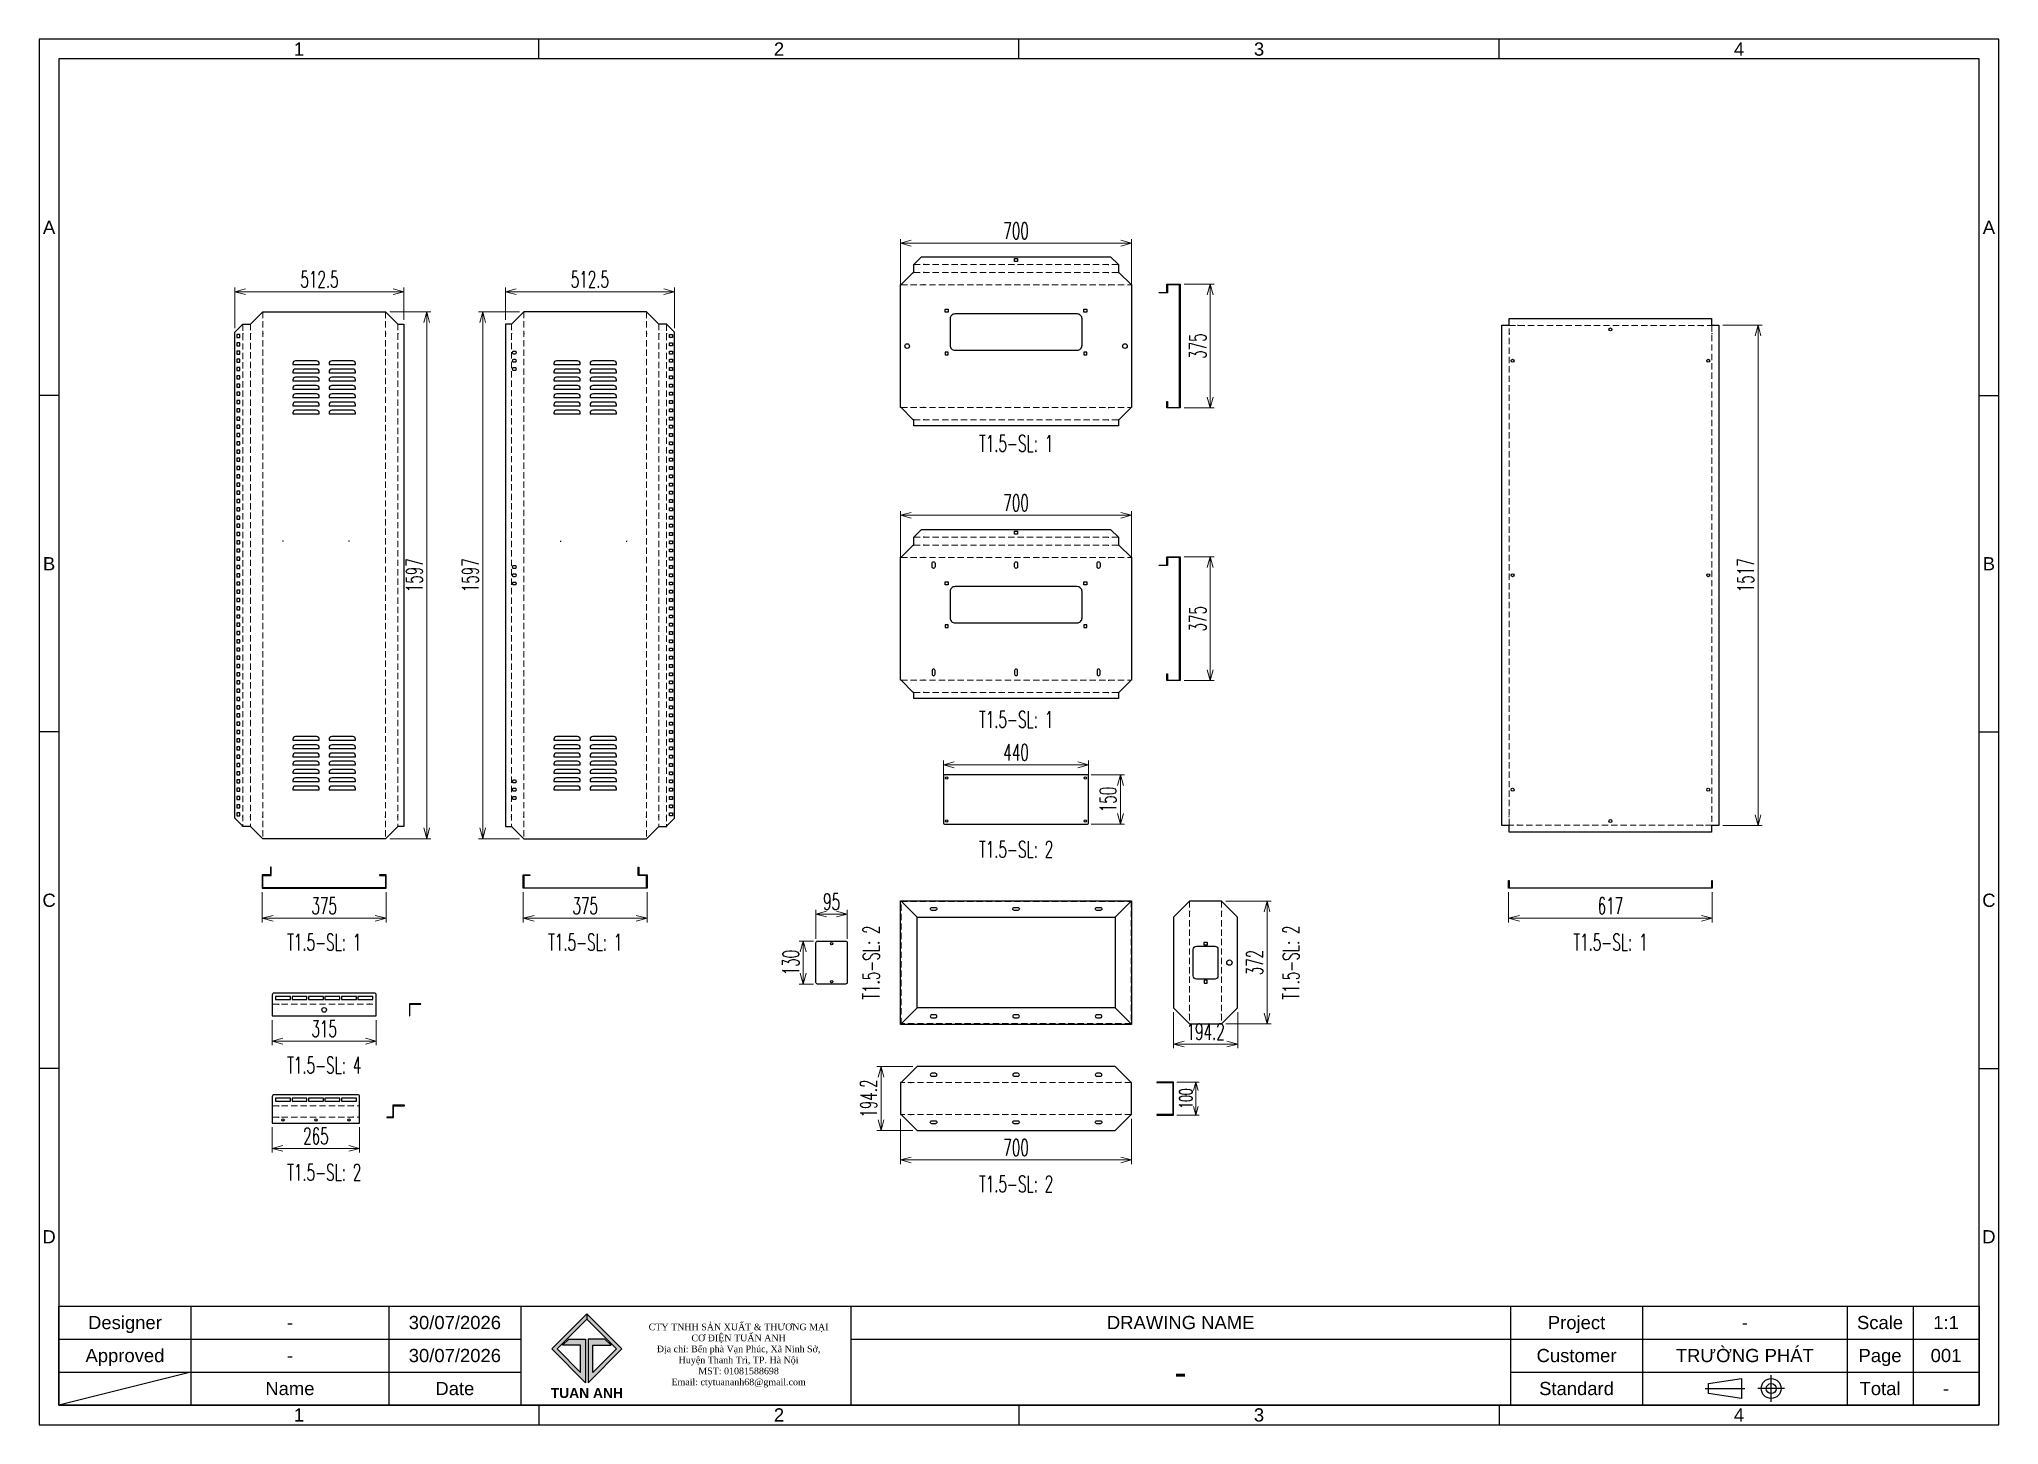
# Model space of a CAD drawing. Header units: millimetres. Extents: x 28713 to 59118, y -54378 to -19615.
# Drawn here: x 41298 to 47238, y -37841 to -33641 of the extents above; entities that cross this region are included whole.
import ezdxf
from ezdxf.enums import TextEntityAlignment as Align

# ---------------------------------------------------------------- set-up
doc = ezdxf.new("R2010")
doc.units = ezdxf.units.MM
doc.header["$LTSCALE"] = 3
doc.linetypes.add('HIDDEN', pattern=[9.525, 6.35, -3.175])
doc.layers.add('@.DM. NÉT ĐỨT', color=8, linetype='HIDDEN', lineweight=9)
for name, color, linetype in [('@.TEXT', 7, 'Continuous'), ('@.VISIBLE', 7, 'Continuous'), ('dim', 7, 'Continuous'), ('S-DIM', 7, 'Continuous')]:
    doc.layers.add(name, color=color, linetype=linetype)
doc.styles.add('Ann_w01', font='romans.shx', dxfattribs={"width": 0.6, "bigfont": 'chineset.shx'})
doc.styles.add('Arial', font='arial.ttf')
doc.dimstyles.new('Dim 01_SC20', dxfattribs={"dimscale": 20, "dimtxt": 2, "dimasz": 1.3, "dimexe": 0.5, "dimexo": 0.5, "dimgap": 0.5, "dimtad": 1, "dimdec": 1, "dimzin": 12, "dimdsep": 46, "dimtxsty": 'Ann_w01', "dimblk": 'OPEN30', "dimcen": 1.5, "dimclrd": 6, "dimclre": 6, "dimclrt": 3, "dimadec": 1, "dimazin": 3, "dimtm": 1e-09, "dimtfac": 1, "dimtdec": 1, "dimtix": 1, "dimtmove": 0, "dimatfit": 3, "dimldrblk": 'OPEN30', "dimfxl": 1, "dimtolj": 1, "dimlwd": 20, "dimlwe": 20, "dimarcsym": 0})
doc.dimstyles.new('Dim 01_SC25', dxfattribs={"dimscale": 25, "dimtxt": 2, "dimasz": 1.3, "dimexe": 0.5, "dimexo": 0.5, "dimgap": 0.5, "dimtad": 1, "dimdec": 1, "dimzin": 12, "dimdsep": 46, "dimtxsty": 'Ann_w01', "dimblk": 'OPEN30', "dimcen": 1.5, "dimclrd": 6, "dimclre": 6, "dimclrt": 3, "dimadec": 1, "dimazin": 3, "dimtm": 1e-09, "dimtfac": 1, "dimtdec": 1, "dimtmove": 0, "dimatfit": 3, "dimldrblk": 'OPEN30', "dimfxl": 1, "dimtolj": 1, "dimlwd": 20, "dimlwe": 20, "dimarcsym": 0})

msp = doc.modelspace()

# ---------------------------------------------------------------- texts
at = {"layer": 'dim', "color": 1, "style": 'Ann_w01', "width": 0.6}
for s, p in [('T1.5-SL: 1', (44259.58, -34866.76)), ('T1.5-SL: 1', (44259.58, -35703.46)), ('T1.5-SL: 2', (44259.58, -36097.16)), ('T1.5-SL: 1', (42162.31, -36378.63)), ('T1.5-SL: 1', (42953.45, -36378.63)), ('T1.5-SL: 1', (46061.13, -36378.63)), ('T1.5-SL: 4', (42162.31, -36751.28)), ('T1.5-SL: 2', (42162.31, -37076.28)), ('T1.5-SL: 2', (44259.58, -37111.3))]:
    msp.add_text(s, height=50, dxfattribs=at).set_placement(p, align=Align.MIDDLE_CENTER)
for p in [(43820.6, -36440.42), (45093.03, -36440.42)]:
    msp.add_text('T1.5-SL: 2', height=50, rotation=90, dxfattribs=at).set_placement(p, align=Align.MIDDLE_CENTER)

# ---------------------------------------------------------------- blocks, each defined once
blk = doc.blocks.new('_Open30')
at = {"color": 0, "linetype": 'ByBlock', "lineweight": -2}
for p, q in [((-1, 0.27), (0, 0)), ((0, 0), (-1, -0.27)), ((0, 0), (-1, 0))]:
    blk.add_line(p, q, dxfattribs=at)
blk = doc.blocks.new('*D142')
at = {"layer": 'Defpoints', "color": 0, "transparency": 16777216}
for p in [(42766, -36214.8), (43141, -36214.8), (42766, -36306)]:
    blk.add_point(p, dxfattribs=at)
at = {"layer": 'dim', "color": 6, "lineweight": 20, "transparency": 16777216}
for p, q in [((42766, -36227.3), (42766, -36318.5)), ((43141, -36227.3), (43141, -36318.5)), ((43108.5, -36306), (42798.5, -36306))]:
    blk.add_line(p, q, dxfattribs=at)
at = {"layer": 'dim', "color": 6, "lineweight": 20, "transparency": 16777216, "xscale": 32.5, "yscale": 32.5, "zscale": 32.5, "rotation": 180}
blk.add_blockref('_Open30', (42766, -36306), dxfattribs=at)
at = {"layer": 'dim', "color": 6, "lineweight": 20, "transparency": 16777216, "xscale": 32.5, "yscale": 32.5, "zscale": 32.5}
blk.add_blockref('_Open30', (43141, -36306), dxfattribs=at)
at = {"layer": 'dim', "color": 3, "transparency": 16777216, "insert": (42953.5, -36268.5), "char_height": 50, "attachment_point": 5, "style": 'Ann_w01'}
blk.add_mtext('\\A1;375', dxfattribs=at)
blk = doc.blocks.new('*D143')
at = {"layer": 'Defpoints', "color": 0, "transparency": 16777216}
for p in [(42767.3, -34467.8), (42642.8, -36064.8), (42767.3, -36064.8)]:
    blk.add_point(p, dxfattribs=at)
at = {"layer": 'dim', "color": 6, "lineweight": 20, "transparency": 16777216}
for p, q in [((42754.8, -34467.8), (42630.3, -34467.8)), ((42642.8, -34500.3), (42642.8, -36032.3)), ((42754.8, -36064.8), (42630.3, -36064.8))]:
    blk.add_line(p, q, dxfattribs=at)
at = {"layer": 'dim', "color": 6, "lineweight": 20, "transparency": 16777216, "xscale": 32.5, "yscale": 32.5, "zscale": 32.5}
for p, rotation in [((42642.8, -34467.8), 90), ((42642.8, -36064.8), 270)]:
    blk.add_blockref('_Open30', p, dxfattribs=dict(at, rotation=rotation))
at = {"layer": 'dim', "color": 3, "transparency": 16777216, "insert": (42605.3, -35266.3), "char_height": 50, "attachment_point": 5, "rotation": 90, "style": 'Ann_w01'}
blk.add_mtext('\\A1;1597', dxfattribs=at)
blk = doc.blocks.new('*D144')
at = {"layer": 'Defpoints', "color": 0, "transparency": 16777216}
for p in [(43224.1, -34406.8), (42711.6, -34504.8), (43224.1, -34529.8)]:
    blk.add_point(p, dxfattribs=at)
at = {"layer": 'dim', "color": 6, "lineweight": 20, "transparency": 16777216}
for p, q in [((42711.6, -34492.3), (42711.6, -34394.3)), ((42744.1, -34406.8), (43191.6, -34406.8)), ((43224.1, -34517.3), (43224.1, -34394.3))]:
    blk.add_line(p, q, dxfattribs=at)
at = {"layer": 'dim', "color": 6, "lineweight": 20, "transparency": 16777216, "xscale": 32.5, "yscale": 32.5, "zscale": 32.5, "rotation": 180}
blk.add_blockref('_Open30', (42711.6, -34406.8), dxfattribs=at)
at = {"layer": 'dim', "color": 6, "lineweight": 20, "transparency": 16777216, "xscale": 32.5, "yscale": 32.5, "zscale": 32.5}
blk.add_blockref('_Open30', (43224.1, -34406.8), dxfattribs=at)
at = {"layer": 'dim', "color": 3, "transparency": 16777216, "insert": (42967.8, -34369.3), "char_height": 50, "attachment_point": 5, "style": 'Ann_w01'}
blk.add_mtext('\\A1;512.5', dxfattribs=at)
blk = doc.blocks.new('*D145')
at = {"layer": 'Defpoints', "color": 0, "transparency": 16777216}
for p in [(41974.8, -36214.8), (42349.8, -36214.8), (42349.8, -36306)]:
    blk.add_point(p, dxfattribs=at)
at = {"layer": 'dim', "color": 6, "lineweight": 20, "transparency": 16777216}
for p, q in [((41974.8, -36227.3), (41974.8, -36318.5)), ((42349.8, -36227.3), (42349.8, -36318.5)), ((42007.3, -36306), (42317.3, -36306))]:
    blk.add_line(p, q, dxfattribs=at)
at = {"layer": 'dim', "color": 6, "lineweight": 20, "transparency": 16777216, "xscale": 32.5, "yscale": 32.5, "zscale": 32.5, "rotation": 180}
blk.add_blockref('_Open30', (41974.8, -36306), dxfattribs=at)
at = {"layer": 'dim', "color": 6, "lineweight": 20, "transparency": 16777216, "xscale": 32.5, "yscale": 32.5, "zscale": 32.5}
blk.add_blockref('_Open30', (42349.8, -36306), dxfattribs=at)
at = {"layer": 'dim', "color": 3, "transparency": 16777216, "insert": (42162.3, -36268.5), "char_height": 50, "attachment_point": 5, "style": 'Ann_w01'}
blk.add_mtext('\\A1;375', dxfattribs=at)
blk = doc.blocks.new('*D146')
at = {"layer": 'Defpoints', "color": 0, "transparency": 16777216}
for p in [(42348.5, -34467.8), (42348.5, -36064.8), (42473, -36064.8)]:
    blk.add_point(p, dxfattribs=at)
at = {"layer": 'dim', "color": 6, "lineweight": 20, "transparency": 16777216}
for p, q in [((42361, -34467.8), (42485.5, -34467.8)), ((42473, -34500.3), (42473, -36032.3)), ((42361, -36064.8), (42485.5, -36064.8))]:
    blk.add_line(p, q, dxfattribs=at)
at = {"layer": 'dim', "color": 6, "lineweight": 20, "transparency": 16777216, "xscale": 32.5, "yscale": 32.5, "zscale": 32.5}
for p, rotation in [((42473, -34467.8), 90), ((42473, -36064.8), 270)]:
    blk.add_blockref('_Open30', p, dxfattribs=dict(at, rotation=rotation))
at = {"layer": 'dim', "color": 3, "transparency": 16777216, "insert": (42435.5, -35266.3), "char_height": 50, "attachment_point": 5, "rotation": 90, "style": 'Ann_w01'}
blk.add_mtext('\\A1;1597', dxfattribs=at)
blk = doc.blocks.new('*D147')
at = {"layer": 'Defpoints', "color": 0, "transparency": 16777216}
for p in [(41891.7, -34406.8), (42404.2, -34504.8), (41891.7, -34529.8)]:
    blk.add_point(p, dxfattribs=at)
at = {"layer": 'dim', "color": 6, "lineweight": 20, "transparency": 16777216}
for p, q in [((41891.7, -34517.3), (41891.7, -34394.3)), ((42371.7, -34406.8), (41924.2, -34406.8)), ((42404.2, -34492.3), (42404.2, -34394.3))]:
    blk.add_line(p, q, dxfattribs=at)
at = {"layer": 'dim', "color": 6, "lineweight": 20, "transparency": 16777216, "xscale": 32.5, "yscale": 32.5, "zscale": 32.5, "rotation": 180}
blk.add_blockref('_Open30', (41891.7, -34406.8), dxfattribs=at)
at = {"layer": 'dim', "color": 6, "lineweight": 20, "transparency": 16777216, "xscale": 32.5, "yscale": 32.5, "zscale": 32.5}
blk.add_blockref('_Open30', (42404.2, -34406.8), dxfattribs=at)
at = {"layer": 'dim', "color": 3, "transparency": 16777216, "insert": (42148, -34369.3), "char_height": 50, "attachment_point": 5, "style": 'Ann_w01'}
blk.add_mtext('\\A1;512.5', dxfattribs=at)
blk = doc.blocks.new('*D148')
at = {"layer": 'Defpoints', "color": 0, "transparency": 16777216}
for p in [(44756.9, -35210.6), (44756.9, -35585.6), (44848, -35585.6)]:
    blk.add_point(p, dxfattribs=at)
at = {"layer": 'dim', "color": 6, "lineweight": 20, "transparency": 16777216}
for p, q in [((44769.4, -35210.6), (44860.5, -35210.6)), ((44848, -35243.1), (44848, -35553.1)), ((44769.4, -35585.6), (44860.5, -35585.6))]:
    blk.add_line(p, q, dxfattribs=at)
at = {"layer": 'dim', "color": 6, "lineweight": 20, "transparency": 16777216, "xscale": 32.5, "yscale": 32.5, "zscale": 32.5}
for p, rotation in [((44848, -35210.6), 90), ((44848, -35585.6), 270)]:
    blk.add_blockref('_Open30', p, dxfattribs=dict(at, rotation=rotation))
at = {"layer": 'dim', "color": 3, "transparency": 16777216, "insert": (44810.5, -35398.1), "char_height": 50, "attachment_point": 5, "rotation": 90, "style": 'Ann_w01'}
blk.add_mtext('\\A1;375', dxfattribs=at)
blk = doc.blocks.new('*D149')
at = {"layer": 'Defpoints', "color": 0, "transparency": 16777216}
for p in [(43909.6, -35084.4), (43909.6, -35584.3), (44609.6, -35584.3)]:
    blk.add_point(p, dxfattribs=at)
at = {"layer": 'dim', "color": 6, "lineweight": 20, "transparency": 16777216}
for p, q in [((43909.6, -35571.8), (43909.6, -35071.9)), ((44577.1, -35084.4), (43942.1, -35084.4)), ((44609.6, -35571.8), (44609.6, -35071.9))]:
    blk.add_line(p, q, dxfattribs=at)
at = {"layer": 'dim', "color": 6, "lineweight": 20, "transparency": 16777216, "xscale": 32.5, "yscale": 32.5, "zscale": 32.5, "rotation": 180}
blk.add_blockref('_Open30', (43909.6, -35084.4), dxfattribs=at)
at = {"layer": 'dim', "color": 6, "lineweight": 20, "transparency": 16777216, "xscale": 32.5, "yscale": 32.5, "zscale": 32.5}
blk.add_blockref('_Open30', (44609.6, -35084.4), dxfattribs=at)
at = {"layer": 'dim', "color": 3, "transparency": 16777216, "insert": (44259.6, -35046.9), "char_height": 50, "attachment_point": 5, "style": 'Ann_w01'}
blk.add_mtext('\\A1;700', dxfattribs=at)
blk = doc.blocks.new('*D150')
at = {"layer": 'Defpoints', "color": 0, "transparency": 16777216}
for p in [(44756.9, -34384.2), (44756.9, -34759.2), (44848, -34759.2)]:
    blk.add_point(p, dxfattribs=at)
at = {"layer": 'dim', "color": 6, "lineweight": 20, "transparency": 16777216}
for p, q in [((44769.4, -34384.2), (44860.5, -34384.2)), ((44848, -34416.7), (44848, -34726.7)), ((44769.4, -34759.2), (44860.5, -34759.2))]:
    blk.add_line(p, q, dxfattribs=at)
at = {"layer": 'dim', "color": 6, "lineweight": 20, "transparency": 16777216, "xscale": 32.5, "yscale": 32.5, "zscale": 32.5}
for p, rotation in [((44848, -34384.2), 90), ((44848, -34759.2), 270)]:
    blk.add_blockref('_Open30', p, dxfattribs=dict(at, rotation=rotation))
at = {"layer": 'dim', "color": 3, "transparency": 16777216, "insert": (44810.5, -34571.7), "char_height": 50, "attachment_point": 5, "rotation": 90, "style": 'Ann_w01'}
blk.add_mtext('\\A1;375', dxfattribs=at)
blk = doc.blocks.new('*D151')
at = {"layer": 'Defpoints', "color": 0, "transparency": 16777216}
for p in [(43909.6, -34259.8), (43909.6, -34757.9), (44609.6, -34757.9)]:
    blk.add_point(p, dxfattribs=at)
at = {"layer": 'dim', "color": 6, "lineweight": 20, "transparency": 16777216}
for p, q in [((43909.6, -34745.4), (43909.6, -34247.3)), ((44577.1, -34259.8), (43942.1, -34259.8)), ((44609.6, -34745.4), (44609.6, -34247.3))]:
    blk.add_line(p, q, dxfattribs=at)
at = {"layer": 'dim', "color": 6, "lineweight": 20, "transparency": 16777216, "xscale": 32.5, "yscale": 32.5, "zscale": 32.5, "rotation": 180}
blk.add_blockref('_Open30', (43909.6, -34259.8), dxfattribs=at)
at = {"layer": 'dim', "color": 6, "lineweight": 20, "transparency": 16777216, "xscale": 32.5, "yscale": 32.5, "zscale": 32.5}
blk.add_blockref('_Open30', (44609.6, -34259.8), dxfattribs=at)
at = {"layer": 'dim', "color": 3, "transparency": 16777216, "insert": (44259.6, -34222.3), "char_height": 50, "attachment_point": 5, "style": 'Ann_w01'}
blk.add_mtext('\\A1;700', dxfattribs=at)
blk = doc.blocks.new('*D152')
at = {"layer": 'Defpoints', "color": 0, "transparency": 16777216}
for p in [(44479.6, -35840.8), (44039.6, -36016), (44479.6, -36016)]:
    blk.add_point(p, dxfattribs=at)
at = {"layer": 'dim', "color": 6, "lineweight": 20, "transparency": 16777216}
for p, q in [((44039.6, -36003.5), (44039.6, -35828.3)), ((44072.1, -35840.8), (44447.1, -35840.8)), ((44479.6, -36003.5), (44479.6, -35828.3))]:
    blk.add_line(p, q, dxfattribs=at)
at = {"layer": 'dim', "color": 6, "lineweight": 20, "transparency": 16777216, "xscale": 32.5, "yscale": 32.5, "zscale": 32.5, "rotation": 180}
blk.add_blockref('_Open30', (44039.6, -35840.8), dxfattribs=at)
at = {"layer": 'dim', "color": 6, "lineweight": 20, "transparency": 16777216, "xscale": 32.5, "yscale": 32.5, "zscale": 32.5}
blk.add_blockref('_Open30', (44479.6, -35840.8), dxfattribs=at)
at = {"layer": 'dim', "color": 3, "transparency": 16777216, "insert": (44259.6, -35803.3), "char_height": 50, "attachment_point": 5, "style": 'Ann_w01'}
blk.add_mtext('\\A1;440', dxfattribs=at)
blk = doc.blocks.new('*D153')
at = {"layer": 'Defpoints', "color": 0, "transparency": 16777216}
for p in [(44474.6, -35871), (44576, -35871), (44474.6, -36021)]:
    blk.add_point(p, dxfattribs=at)
at = {"layer": 'dim', "color": 6, "lineweight": 20, "transparency": 16777216}
for p, q in [((44487.1, -35871), (44588.5, -35871)), ((44576, -35988.5), (44576, -35903.5)), ((44487.1, -36021), (44588.5, -36021))]:
    blk.add_line(p, q, dxfattribs=at)
at = {"layer": 'dim', "color": 6, "lineweight": 20, "transparency": 16777216, "xscale": 32.5, "yscale": 32.5, "zscale": 32.5}
for p, rotation in [((44576, -35871), 90), ((44576, -36021), 270)]:
    blk.add_blockref('_Open30', p, dxfattribs=dict(at, rotation=rotation))
at = {"layer": 'dim', "color": 3, "transparency": 16777216, "insert": (44538.5, -35946), "char_height": 50, "attachment_point": 5, "rotation": 90, "style": 'Ann_w01'}
blk.add_mtext('\\A1;150', dxfattribs=at)
blk = doc.blocks.new('*D154')
at = {"layer": 'Defpoints', "color": 0, "transparency": 16777216}
for p in [(45752.6, -36214.8), (46369.6, -36214.8), (46369.6, -36306)]:
    blk.add_point(p, dxfattribs=at)
at = {"layer": 'dim', "color": 6, "lineweight": 20, "transparency": 16777216}
for p, q in [((45752.6, -36227.3), (45752.6, -36318.5)), ((46369.6, -36227.3), (46369.6, -36318.5)), ((45785.1, -36306), (46337.1, -36306))]:
    blk.add_line(p, q, dxfattribs=at)
at = {"layer": 'dim', "color": 6, "lineweight": 20, "transparency": 16777216, "xscale": 32.5, "yscale": 32.5, "zscale": 32.5, "rotation": 180}
blk.add_blockref('_Open30', (45752.6, -36306), dxfattribs=at)
at = {"layer": 'dim', "color": 6, "lineweight": 20, "transparency": 16777216, "xscale": 32.5, "yscale": 32.5, "zscale": 32.5}
blk.add_blockref('_Open30', (46369.6, -36306), dxfattribs=at)
at = {"layer": 'dim', "color": 3, "transparency": 16777216, "insert": (46061.1, -36268.5), "char_height": 50, "attachment_point": 5, "style": 'Ann_w01'}
blk.add_mtext('\\A1;617', dxfattribs=at)
blk = doc.blocks.new('*D155')
at = {"layer": 'Defpoints', "color": 0, "transparency": 16777216}
for p in [(46389.8, -34507.8), (46508.6, -34507.8), (46389.8, -36024.8)]:
    blk.add_point(p, dxfattribs=at)
at = {"layer": 'dim', "color": 6, "lineweight": 20, "transparency": 16777216}
for p, q in [((46402.3, -34507.8), (46521.1, -34507.8)), ((46508.6, -35992.3), (46508.6, -34540.3)), ((46402.3, -36024.8), (46521.1, -36024.8))]:
    blk.add_line(p, q, dxfattribs=at)
at = {"layer": 'dim', "color": 6, "lineweight": 20, "transparency": 16777216, "xscale": 32.5, "yscale": 32.5, "zscale": 32.5}
for p, rotation in [((46508.6, -34507.8), 90), ((46508.6, -36024.8), 270)]:
    blk.add_blockref('_Open30', p, dxfattribs=dict(at, rotation=rotation))
at = {"layer": 'dim', "color": 3, "transparency": 16777216, "insert": (46471.1, -35266.3), "char_height": 50, "attachment_point": 5, "rotation": 90, "style": 'Ann_w01'}
blk.add_mtext('\\A1;1517', dxfattribs=at)
blk = doc.blocks.new('*D156')
at = {"layer": 'Defpoints', "color": 0, "transparency": 16777216}
for p in [(42004.8, -36602.2), (42319.8, -36602.2), (42319.8, -36678.6)]:
    blk.add_point(p, dxfattribs=at)
at = {"layer": 'dim', "color": 6, "lineweight": 20, "transparency": 16777216}
for p, q in [((42004.8, -36614.7), (42004.8, -36691.1)), ((42319.8, -36614.7), (42319.8, -36691.1)), ((42037.3, -36678.6), (42287.3, -36678.6))]:
    blk.add_line(p, q, dxfattribs=at)
at = {"layer": 'dim', "color": 6, "lineweight": 20, "transparency": 16777216, "xscale": 32.5, "yscale": 32.5, "zscale": 32.5, "rotation": 180}
blk.add_blockref('_Open30', (42004.8, -36678.6), dxfattribs=at)
at = {"layer": 'dim', "color": 6, "lineweight": 20, "transparency": 16777216, "xscale": 32.5, "yscale": 32.5, "zscale": 32.5}
blk.add_blockref('_Open30', (42319.8, -36678.6), dxfattribs=at)
at = {"layer": 'dim', "color": 3, "transparency": 16777216, "insert": (42162.3, -36641.1), "char_height": 50, "attachment_point": 5, "style": 'Ann_w01'}
blk.add_mtext('\\A1;315', dxfattribs=at)
blk = doc.blocks.new('*D157')
at = {"layer": 'Defpoints', "color": 0, "transparency": 16777216}
for p in [(42004.8, -36927.2), (42269.8, -36927.2), (42269.8, -37003.6)]:
    blk.add_point(p, dxfattribs=at)
at = {"layer": 'dim', "color": 6, "lineweight": 20, "transparency": 16777216}
for p, q in [((42004.8, -36939.7), (42004.8, -37016.1)), ((42269.8, -36939.7), (42269.8, -37016.1)), ((42037.3, -37003.6), (42237.3, -37003.6))]:
    blk.add_line(p, q, dxfattribs=at)
at = {"layer": 'dim', "color": 6, "lineweight": 20, "transparency": 16777216, "xscale": 32.5, "yscale": 32.5, "zscale": 32.5, "rotation": 180}
blk.add_blockref('_Open30', (42004.8, -37003.6), dxfattribs=at)
at = {"layer": 'dim', "color": 6, "lineweight": 20, "transparency": 16777216, "xscale": 32.5, "yscale": 32.5, "zscale": 32.5}
blk.add_blockref('_Open30', (42269.8, -37003.6), dxfattribs=at)
at = {"layer": 'dim', "color": 3, "transparency": 16777216, "insert": (42137.3, -36966.1), "char_height": 50, "attachment_point": 5, "style": 'Ann_w01'}
blk.add_mtext('\\A1;265', dxfattribs=at)
blk = doc.blocks.new('*D133')
at = {"layer": 'Defpoints', "color": 0, "transparency": 16777216}
for p in [(43909.6, -36901), (44609.6, -36901), (44609.6, -37038.6)]:
    blk.add_point(p, dxfattribs=at)
at = {"layer": 'dim', "color": 6, "lineweight": 20, "transparency": 16777216}
for p, q in [((43909.6, -36913.5), (43909.6, -37051.1)), ((44609.6, -36913.5), (44609.6, -37051.1)), ((43942.1, -37038.6), (44577.1, -37038.6))]:
    blk.add_line(p, q, dxfattribs=at)
at = {"layer": 'dim', "color": 6, "lineweight": 20, "transparency": 16777216, "xscale": 32.5, "yscale": 32.5, "zscale": 32.5, "rotation": 180}
blk.add_blockref('_Open30', (43909.6, -37038.6), dxfattribs=at)
at = {"layer": 'dim', "color": 6, "lineweight": 20, "transparency": 16777216, "xscale": 32.5, "yscale": 32.5, "zscale": 32.5}
blk.add_blockref('_Open30', (44609.6, -37038.6), dxfattribs=at)
at = {"layer": 'dim', "color": 3, "transparency": 16777216, "insert": (44259.6, -37001.1), "char_height": 50, "attachment_point": 5, "style": 'Ann_w01'}
blk.add_mtext('\\A1;700', dxfattribs=at)
blk = doc.blocks.new('*D134')
at = {"layer": 'Defpoints', "color": 0, "transparency": 16777216}
for p in [(43850.3, -36755.3), (43959.6, -36755.3), (43959.6, -36949.5)]:
    blk.add_point(p, dxfattribs=at)
at = {"layer": 'dim', "color": 6, "lineweight": 20, "transparency": 16777216}
for p, q in [((43947.1, -36755.3), (43837.8, -36755.3)), ((43850.3, -36917), (43850.3, -36787.8)), ((43947.1, -36949.5), (43837.8, -36949.5))]:
    blk.add_line(p, q, dxfattribs=at)
at = {"layer": 'dim', "color": 6, "lineweight": 20, "transparency": 16777216, "xscale": 32.5, "yscale": 32.5, "zscale": 32.5}
for p, rotation in [((43850.3, -36755.3), 90), ((43850.3, -36949.5), 270)]:
    blk.add_blockref('_Open30', p, dxfattribs=dict(at, rotation=rotation))
at = {"layer": 'dim', "color": 3, "transparency": 16777216, "insert": (43812.8, -36852.4), "char_height": 50, "attachment_point": 5, "rotation": 90, "style": 'Ann_w01'}
blk.add_mtext('\\A1;194.2', dxfattribs=at)
blk = doc.blocks.new('*D135')
at = {"layer": 'Defpoints', "color": 0, "transparency": 16777216}
for p in [(44882.8, -36254.4), (45020.4, -36254.4), (44882.8, -36626.4)]:
    blk.add_point(p, dxfattribs=at)
at = {"layer": 'dim', "color": 6, "lineweight": 20, "transparency": 16777216}
for p, q in [((44895.3, -36254.4), (45032.9, -36254.4)), ((45020.4, -36593.9), (45020.4, -36286.9)), ((44895.3, -36626.4), (45032.9, -36626.4))]:
    blk.add_line(p, q, dxfattribs=at)
at = {"layer": 'dim', "color": 6, "lineweight": 20, "transparency": 16777216, "xscale": 32.5, "yscale": 32.5, "zscale": 32.5}
for p, rotation in [((45020.4, -36254.4), 90), ((45020.4, -36626.4), 270)]:
    blk.add_blockref('_Open30', p, dxfattribs=dict(at, rotation=rotation))
at = {"layer": 'dim', "color": 3, "transparency": 16777216, "insert": (44982.9, -36440.4), "char_height": 50, "attachment_point": 5, "rotation": 90, "style": 'Ann_w01'}
blk.add_mtext('\\A1;372', dxfattribs=at)
blk = doc.blocks.new('*D136')
at = {"layer": 'Defpoints', "color": 0, "transparency": 16777216}
for p in [(44737.1, -36577.9), (44931.3, -36577.9), (44737.1, -36687.2)]:
    blk.add_point(p, dxfattribs=at)
at = {"layer": 'dim', "color": 6, "lineweight": 20, "transparency": 16777216}
for p, q in [((44737.1, -36590.4), (44737.1, -36699.7)), ((44931.3, -36590.4), (44931.3, -36699.7)), ((44898.8, -36687.2), (44769.6, -36687.2))]:
    blk.add_line(p, q, dxfattribs=at)
at = {"layer": 'dim', "color": 6, "lineweight": 20, "transparency": 16777216, "xscale": 32.5, "yscale": 32.5, "zscale": 32.5, "rotation": 180}
blk.add_blockref('_Open30', (44737.1, -36687.2), dxfattribs=at)
at = {"layer": 'dim', "color": 6, "lineweight": 20, "transparency": 16777216, "xscale": 32.5, "yscale": 32.5, "zscale": 32.5}
blk.add_blockref('_Open30', (44931.3, -36687.2), dxfattribs=at)
at = {"layer": 'dim', "color": 3, "transparency": 16777216, "insert": (44834.2, -36649.7), "char_height": 50, "attachment_point": 5, "style": 'Ann_w01'}
blk.add_mtext('\\A1;194.2', dxfattribs=at)
blk = doc.blocks.new('*D137')
at = {"layer": 'Defpoints', "color": 0, "transparency": 16777216}
for p in [(43657.9, -36375.4), (43614.3, -36505.4), (43657.9, -36505.4)]:
    blk.add_point(p, dxfattribs=at)
at = {"layer": 'dim', "color": 6, "lineweight": 20, "transparency": 16777216}
for p, q in [((43645.4, -36375.4), (43601.8, -36375.4)), ((43614.3, -36407.9), (43614.3, -36472.9)), ((43645.4, -36505.4), (43601.8, -36505.4))]:
    blk.add_line(p, q, dxfattribs=at)
at = {"layer": 'dim', "color": 6, "lineweight": 20, "transparency": 16777216, "xscale": 32.5, "yscale": 32.5, "zscale": 32.5}
for p, rotation in [((43614.3, -36375.4), 90), ((43614.3, -36505.4), 270)]:
    blk.add_blockref('_Open30', p, dxfattribs=dict(at, rotation=rotation))
at = {"layer": 'dim', "color": 3, "transparency": 16777216, "insert": (43576.8, -36440.4), "char_height": 50, "attachment_point": 5, "rotation": 90, "style": 'Ann_w01'}
blk.add_mtext('\\A1;130', dxfattribs=at)
blk = doc.blocks.new('*D138')
at = {"layer": 'Defpoints', "color": 0, "transparency": 16777216}
for p in [(43747.9, -36293.1), (43652.9, -36380.4), (43747.9, -36380.4)]:
    blk.add_point(p, dxfattribs=at)
at = {"layer": 'dim', "color": 6, "lineweight": 20, "transparency": 16777216}
for p, q in [((43652.9, -36367.9), (43652.9, -36280.6)), ((43685.4, -36293.1), (43715.4, -36293.1)), ((43747.9, -36367.9), (43747.9, -36280.6))]:
    blk.add_line(p, q, dxfattribs=at)
at = {"layer": 'dim', "color": 6, "lineweight": 20, "transparency": 16777216, "xscale": 32.5, "yscale": 32.5, "zscale": 32.5, "rotation": 180}
blk.add_blockref('_Open30', (43652.9, -36293.1), dxfattribs=at)
at = {"layer": 'dim', "color": 6, "lineweight": 20, "transparency": 16777216, "xscale": 32.5, "yscale": 32.5, "zscale": 32.5}
blk.add_blockref('_Open30', (43747.9, -36293.1), dxfattribs=at)
at = {"layer": 'dim', "color": 3, "transparency": 16777216, "insert": (43700.4, -36255.6), "char_height": 50, "attachment_point": 5, "style": 'Ann_w01'}
blk.add_mtext('\\A1;95', dxfattribs=at)
blk = doc.blocks.new('*D258')
at = {"layer": 'Defpoints', "color": 0, "transparency": 16777216}
for p in [(44736.6, -36802.4), (44804.1, -36802.4), (44736.6, -36902.4)]:
    blk.add_point(p, dxfattribs=at)
at = {"layer": 'S-DIM', "color": 6, "lineweight": 20, "transparency": 16777216}
for p, q in [((44746.6, -36802.4), (44814.1, -36802.4)), ((44804.1, -36876.4), (44804.1, -36828.4)), ((44746.6, -36902.4), (44814.1, -36902.4))]:
    blk.add_line(p, q, dxfattribs=at)
at = {"layer": 'S-DIM', "color": 6, "lineweight": 20, "transparency": 16777216, "xscale": 26, "yscale": 26, "zscale": 26}
for p, rotation in [((44804.1, -36802.4), 90), ((44804.1, -36902.4), 270)]:
    blk.add_blockref('_Open30', p, dxfattribs=dict(at, rotation=rotation))
at = {"layer": 'S-DIM', "color": 3, "transparency": 16777216, "insert": (44774.1, -36852.4), "char_height": 40, "attachment_point": 5, "rotation": 90, "style": 'Ann_w01'}
blk.add_mtext('\\A1;100', dxfattribs=at)
blk = doc.blocks.new('Standard ISO')
at = {"color": 6}
for p, q in [((-6, 0), (0, 0)), ((6, 0), (2, 0)), ((4, -2), (4, 2))]:
    blk.add_line(p, q, dxfattribs=at)
blk.add_lwpolyline([(-0.5, 1.5), (-0.5, -1.5), (-5.5, -0.75), (-5.5, 0.75), (-0.5, 1.5)])
for radius in [1.5, 0.75]:
    blk.add_circle((4, 0), radius)
blk = doc.blocks.new('A$C4dbb82d6')
at = {"layer": '@.VISIBLE'}
h = blk.add_hatch(color=30, dxfattribs=at)
h.dxf.hatch_style = 1
h.paths.add_polyline_path([(0.21, 4.97), (3.62, 1.56), (3.62, 5.97), (1.92, 5.97), (1.3, 5.35), (3.12, 5.35), (3.12, 2.59), (0.74, 4.97), (3.75, 7.98), (3.75, 8.51)])
h = blk.add_hatch(color=150, dxfattribs=at)
h.dxf.hatch_style = 1
h.paths.add_polyline_path([(6.76, 4.97), (4.37, 2.59), (4.37, 5.35), (6.2, 5.35), (5.58, 5.97), (3.88, 5.97), (3.88, 1.56), (7.29, 4.97), (3.75, 8.51), (3.75, 7.98)])
at = {"layer": '@.VISIBLE', "color": 30}
blk.add_lwpolyline([(3.62, 5.97), (3.62, 1.56), (0.21, 4.97), (3.75, 8.51), (3.75, 7.98), (0.74, 4.97), (3.12, 2.59), (3.12, 5.35), (1.3, 5.35), (1.92, 5.97)], close=True, dxfattribs=at)
at = {"layer": '@.VISIBLE', "color": 150}
blk.add_lwpolyline([(3.88, 5.97), (3.88, 1.56), (7.29, 4.97), (3.75, 8.51), (3.75, 7.98), (6.76, 4.97), (4.37, 2.59), (4.37, 5.35), (6.2, 5.35), (5.58, 5.97)], close=True, dxfattribs=at)
at = {"layer": '@.VISIBLE', "color": 30, "insert": (3.75, 0.51), "char_height": 1, "attachment_point": 5, "style": 'Ann_w01'}
blk.add_mtext_dynamic_manual_height_columns('{\\fArial|b1|i0|c0|p34;\\W1;TUAN ANH}', width=7.5, gutter_width=49.6, heights=[0], dxfattribs=at)
blk = doc.blocks.new('KHUNG BAN VE (Made by Tung)')
at = {"layer": '@.VISIBLE', "color": 8}
for p, q in [((75.75, 207), (75.75, 210)), ((148.5, 207), (148.5, 210)), ((221.25, 207), (221.25, 210)), ((3, 156), (0, 156)), ((294, 156), (297, 156)), ((3, 105), (0, 105)), ((294, 105), (297, 105)), ((3, 54), (0, 54)), ((294, 54), (297, 54)), ((23, 18), (23, 3)), ((53, 18), (53, 3)), ((73, 18), (73, 3)), ((123, 18), (123, 3)), ((223, 18), (223, 3)), ((243, 18), (243, 3)), ((274, 18), (274, 3)), ((284, 18), (284, 3)), ((3, 13), (73, 13)), ((123, 13), (294, 13)), ((3, 8), (73, 8)), ((23, 8), (3, 3)), ((223, 8), (294, 8)), ((75.75, 3), (75.75, 0)), ((148.5, 3), (148.5, 0)), ((221.25, 3), (221.25, 0))]:
    blk.add_line(p, q, dxfattribs=at)
for points in [[(0, 0), (297, 0), (297, 210), (0, 210)], [(3, 3), (294, 3), (294, 207), (3, 207)], [(3, 18), (294, 18), (294, 3), (3, 3)]]:
    blk.add_lwpolyline(points, close=True, dxfattribs=at)
at = {"xscale": 1.5, "yscale": 1.5, "zscale": 1.5}
blk.add_blockref('A$C4dbb82d6', (77.375, 4.041), dxfattribs=at)
blk.add_blockref('Standard ISO', (258.5, 5.5))
at = {"layer": '@.TEXT', "color": 1, "style": 'Arial'}
for s, p in [('1', (39.375, 208.5)), ('2', (112.125, 208.5)), ('3', (184.875, 208.5)), ('4', (257.625, 208.5)), ('A', (1.5, 181.5)), ('A', (295.5, 181.5)), ('B', (1.5, 130.5)), ('B', (295.5, 130.5)), ('C', (1.5, 79.5)), ('C', (295.5, 79.5)), ('D', (1.5, 28.5)), ('D', (295.5, 28.5)), ('30/07/2026', (63, 15.5)), ('30/07/2026', (63, 10.5)), ('1', (39.375, 1.5)), ('2', (112.125, 1.5)), ('3', (184.875, 1.5)), ('4', (257.625, 1.5))]:
    blk.add_text(s, height=2, dxfattribs=at).set_placement(p, align=Align.MIDDLE_CENTER)
at = {"layer": '@.TEXT', "color": 2, "style": 'Arial'}
for s, p in [('Designer', (13, 15.5)), ('DRAWING NAME', (173, 15.5)), ('Project', (233, 15.5)), ('Scale', (279, 15.5)), ('Approved', (13, 10.5)), ('Customer', (233, 10.5)), ('Page', (279, 10.5)), ('Name', (38, 5.5)), ('Date', (63, 5.5)), ('Standard', (233, 5.5)), ('Total', (279, 5.5))]:
    blk.add_text(s, height=2, dxfattribs=at).set_placement(p, align=Align.MIDDLE_CENTER)
at = {"layer": '@.TEXT', "color": 1, "style": 'Arial'}
for tag, height, p in [('DESIGNER_NAME', 2, (38, 15.5)), ('PROJECT_CODE', 2, (258.5, 15.5)), ('SCALE', 2, (289, 15.5)), ('APPROVED_NAME', 2, (38, 10.5)), ('DRAWING_NAME', 4, (173, 8)), ('CUSTOMER_NAME', 2, (258.5, 10.5)), ('PAGE', 2, (289, 10.5)), ('TOTAL', 2, (289, 5.5))]:
    blk.add_attdef(tag, text='', height=height, dxfattribs=at).set_placement(p, align=Align.MIDDLE_CENTER)
at = {"layer": '@.VISIBLE', "color": 30, "insert": (106, 10.5), "char_height": 1, "attachment_point": 5, "style": 'Ann_w01'}
blk.add_mtext_dynamic_manual_height_columns('{\\fTimes New Roman|b0|i0|c0|p18;\\W1;CTY TNHH SẢN XUẤT & THƯƠNG MẠI CƠ ĐIỆN TUẤN ANH\\PĐịa chỉ: Bến phà Vạn Phúc, Xã Ninh Sở, Huyện Thanh Trì, TP. Hà Nội\\PMST: 01081588698\\PEmail: ctytuananh68@gmail.com}', width=28.70976, gutter_width=99.197, heights=[0], dxfattribs=at)

# ---------------------------------------------------------------- dimensions: what is measured, and where the dimension line sits
at = {"layer": 'dim'}
for base, p1, p2, picture, middle in [((43909.58, -34259.83), (44609.58, -34757.87), (43909.58, -34757.87), '*D151', (44259.58, -34222.33)), ((43224.05, -34406.84), (42711.55, -34504.8), (43224.05, -34529.8), '*D144', (42967.8, -34369.34)), ((43909.58, -35084.36), (44609.58, -35584.3), (43909.58, -35584.3), '*D149', (44259.58, -35046.86)), ((44479.58, -35840.77), (44039.58, -36015.96), (44479.58, -36015.96), '*D152', (44259.58, -35803.27)), ((42765.95, -36305.97), (43140.95, -36214.8), (42765.95, -36214.8), '*D142', (42953.45, -36268.47)), ((46369.63, -36305.97), (45752.63, -36214.8), (46369.63, -36214.8), '*D154', (46061.13, -36268.47)), ((42319.81, -36678.61), (42004.81, -36602.22), (42319.81, -36602.22), '*D156', (42162.31, -36641.11)), ((42269.81, -37003.62), (42004.81, -36927.22), (42269.81, -36927.22), '*D157', (42137.31, -36966.12)), ((44609.58, -37038.63), (43909.58, -36901.03), (44609.58, -36901.03), '*D133', (44259.58, -37001.13))]:
    dim = msp.add_linear_dim(base=base, p1=p1, p2=p2, dimstyle='Dim 01_SC25', dxfattribs=at)
    dim.commit()
    dim.dimension.update_dxf_attribs({"geometry": picture, "text_midpoint": middle})
for base, p1, p2, angle, picture, middle in [((41891.71, -34406.84), (42404.21, -34504.8), (41891.71, -34529.8), 180, '*D147', (42147.96, -34369.34)), ((44848.04, -34759.17), (44756.88, -34384.17), (44756.88, -34759.17), 90, '*D150', (44810.54, -34571.67)), ((42472.99, -36064.8), (42348.51, -34467.8), (42348.51, -36064.8), 90, '*D146', (42435.49, -35266.3)), ((42642.78, -36064.8), (42767.25, -34467.8), (42767.25, -36064.8), 90, '*D143', (42605.28, -35266.3)), ((46508.61, -34507.8), (46389.83, -36024.8), (46389.83, -34507.8), 90, '*D155', (46471.11, -35266.3)), ((44848.04, -35585.6), (44756.88, -35210.6), (44756.88, -35585.6), 90, '*D148', (44810.54, -35398.1)), ((44575.97, -35870.96), (44474.58, -36020.96), (44474.58, -35870.96), 90, '*D153', (44538.47, -35945.96)), ((42349.81, -36305.97), (41974.81, -36214.8), (42349.81, -36214.8), 180, '*D145', (42162.31, -36268.47)), ((43747.94, -36293.06), (43652.94, -36380.42), (43747.94, -36380.42), 180, '*D138', (43700.44, -36255.56)), ((45020.37, -36254.42), (44882.77, -36626.42), (44882.77, -36254.42), 90, '*D135', (44982.87, -36440.42)), ((43614.31, -36505.42), (43657.94, -36375.42), (43657.94, -36505.42), 90, '*D137', (43576.81, -36440.42)), ((44737.07, -36687.19), (44931.27, -36577.92), (44737.07, -36577.92), 180, '*D136', (44834.17, -36649.69)), ((43850.31, -36755.33), (43959.58, -36949.53), (43959.58, -36755.33), 90, '*D134', (43812.81, -36852.43))]:
    dim = msp.add_linear_dim(base=base, p1=p1, p2=p2, angle=angle, dimstyle='Dim 01_SC25', dxfattribs=at)
    dim.commit()
    dim.dimension.update_dxf_attribs({"geometry": picture, "text_midpoint": middle})
at = {"layer": 'S-DIM'}
dim = msp.add_linear_dim(base=(44804.14, -36802.43), p1=(44736.56, -36902.43), p2=(44736.56, -36802.43), angle=90, dimstyle='Dim 01_SC20', dxfattribs=at)
dim.commit()
dim.dimension.update_dxf_attribs({"geometry": '*D258', "text_midpoint": (44774.14, -36852.43)})

# ---------------------------------------------------------------- linework, layer by layer
at = {"color": 1}
for p, q in [((43980.52, -34324.67), (43978.52, -34324.67)), ((44538.64, -34324.67), (44540.64, -34324.67)), ((43980.52, -34348.37), (43978.52, -34348.37)), ((43980.52, -34385.57), (43978.52, -34385.57)), ((44538.64, -34348.37), (44540.64, -34348.37)), ((44538.64, -34385.57), (44540.64, -34385.57)), ((45781.95, -34509.2), (45779.95, -34509.2)), ((46340.3, -34509.2), (46342.3, -34509.2)), ((41915.31, -34532.72), (41915.31, -34534.72)), ((41939.01, -34532.72), (41939.01, -34534.72)), ((41976.21, -34532.72), (41976.21, -34534.72)), ((42348.41, -34532.72), (42348.41, -34534.72)), ((42385.61, -34532.72), (42385.61, -34534.72)), ((42730.15, -34532.72), (42730.15, -34534.72)), ((42767.35, -34532.72), (42767.35, -34534.72)), ((43139.55, -34532.72), (43139.55, -34534.72)), ((43176.75, -34532.72), (43176.75, -34534.72)), ((43200.45, -34532.72), (43200.45, -34534.72)), ((45754.03, -34532.67), (45754.03, -34534.67)), ((46368.23, -34532.67), (46368.23, -34534.67)), ((43980.52, -34757.77), (43978.52, -34757.77)), ((43980.52, -34794.97), (43978.52, -34794.97)), ((44538.64, -34757.77), (44540.64, -34757.77)), ((44538.64, -34794.97), (44540.64, -34794.97)), ((42038.31, -35162.8), (42036.31, -35162.8)), ((42037.31, -35161.8), (42037.31, -35163.8)), ((42238.31, -35162.8), (42236.31, -35162.8)), ((42237.31, -35161.8), (42237.31, -35163.8)), ((42877.45, -35162.8), (42879.45, -35162.8)), ((42878.45, -35161.8), (42878.45, -35163.8)), ((43077.45, -35162.8), (43079.45, -35162.8)), ((43078.45, -35161.8), (43078.45, -35163.8)), ((43980.52, -35151.1), (43978.52, -35151.1)), ((44538.64, -35151.1), (44540.64, -35151.1)), ((43980.52, -35174.8), (43978.52, -35174.8)), ((43980.52, -35212), (43978.52, -35212)), ((44538.64, -35174.8), (44540.64, -35174.8)), ((44538.64, -35212), (44540.64, -35212)), ((43980.52, -35584.2), (43978.52, -35584.2)), ((43980.52, -35621.4), (43978.52, -35621.4)), ((44538.64, -35584.2), (44540.64, -35584.2)), ((44538.64, -35621.4), (44540.64, -35621.4)), ((41915.31, -35999.89), (41915.31, -35997.89)), ((41939.01, -35999.89), (41939.01, -35997.89)), ((41976.21, -35999.89), (41976.21, -35997.89)), ((42348.41, -35999.89), (42348.41, -35997.89)), ((42385.61, -35999.89), (42385.61, -35997.89)), ((42730.15, -35999.89), (42730.15, -35997.89)), ((42767.35, -35999.89), (42767.35, -35997.89)), ((43139.55, -35999.89), (43139.55, -35997.89)), ((43176.75, -35999.89), (43176.75, -35997.89)), ((43200.45, -35999.89), (43200.45, -35997.89)), ((45754.03, -35999.94), (45754.03, -35997.94)), ((45781.95, -36023.4), (45779.95, -36023.4)), ((46340.3, -36023.4), (46342.3, -36023.4)), ((46368.23, -35999.94), (46368.23, -35997.94)), ((44785.67, -36283.07), (44785.67, -36285.07)), ((44882.67, -36283.07), (44882.67, -36285.07)), ((42023.6, -36566.62), (42025.6, -36566.62)), ((42301.02, -36566.62), (42299.02, -36566.62)), ((44785.67, -36597.76), (44785.67, -36595.76)), ((44882.67, -36597.76), (44882.67, -36595.76)), ((43939.73, -36803.93), (43941.73, -36803.93)), ((44579.43, -36803.93), (44577.43, -36803.93)), ((42023.6, -36874.42), (42025.6, -36874.42)), ((42251.02, -36874.42), (42249.02, -36874.42)), ((42023.6, -36908.62), (42025.6, -36908.62)), ((42251.02, -36908.62), (42249.02, -36908.62)), ((43939.73, -36900.93), (43941.73, -36900.93)), ((44579.43, -36900.93), (44577.43, -36900.93))]:
    msp.add_line(p, q, dxfattribs=at)
for p, q in [((45754.53, -34507.8), (45754.53, -34509.2)), ((46367.73, -34507.8), (46367.73, -34509.2)), ((45754.53, -36024.8), (45754.53, -36023.4)), ((46367.73, -36024.8), (46367.73, -36023.4))]:
    msp.add_line(p, q)
for points in [[(44609.58, -34385.47), (44609.58, -34757.87), (44608.08, -34757.87), (44571.08, -34794.87), (44569.58, -34794.87), (44569.58, -34813.57), (43949.58, -34813.57), (43949.58, -34794.87), (43948.08, -34794.87), (43911.08, -34757.87), (43909.58, -34757.87), (43909.58, -34385.47), (43911.08, -34385.47), (43948.08, -34348.47), (43949.58, -34348.47), (43949.58, -34324.57), (43973.08, -34301.07), (44546.08, -34301.07), (44569.58, -34324.57), (44569.58, -34348.47), (44571.08, -34348.47), (44608.08, -34385.47)], [(44255.08, -34306.57), (44264.08, -34306.57), (44264.08, -34315.57), (44255.08, -34315.57)], [(44693.38, -34409.17), (44716.88, -34409.17), (44716.88, -34384.17), (44756.88, -34384.17), (44756.88, -34759.17), (44716.88, -34759.17), (44716.88, -34739.17), (44718.38, -34739.17), (44718.38, -34757.67), (44755.38, -34757.67), (44755.38, -34385.67), (44718.38, -34385.67), (44718.38, -34410.67), (44693.38, -34410.67)], [(42348.51, -36064.8), (41976.11, -36064.8), (41939.11, -36027.8), (41915.21, -36027.8), (41915.21, -36026.3), (41891.71, -36002.8), (41891.71, -34529.8), (41915.21, -34506.3), (41915.21, -34504.8), (41939.11, -34504.8), (41976.11, -34467.8), (42348.51, -34467.8), (42385.51, -34504.8), (42404.21, -34504.8), (42404.21, -36027.8), (42385.51, -36027.8)], [(42767.25, -36064.8), (43139.65, -36064.8), (43176.65, -36027.8), (43200.55, -36027.8), (43200.55, -36026.3), (43224.05, -36002.8), (43224.05, -34529.8), (43200.55, -34506.3), (43200.55, -34504.8), (43176.65, -34504.8), (43139.65, -34467.8), (42767.25, -34467.8), (42730.25, -34504.8), (42711.55, -34504.8), (42711.55, -36027.8), (42730.25, -36027.8)], [(44045.08, -34459.67), (44054.08, -34459.67), (44054.08, -34468.67), (44045.08, -34468.67)], [(44465.08, -34459.67), (44474.08, -34459.67), (44474.08, -34468.67), (44465.08, -34468.67)], [(45754.53, -34487.6), (46367.73, -34487.6), (46367.73, -34507.8), (46389.83, -34507.8), (46389.83, -36024.8), (46367.73, -36024.8), (46367.73, -36045), (45754.53, -36045), (45754.53, -36024.8), (45732.43, -36024.8), (45732.43, -34507.8), (45754.53, -34507.8)], [(41906.21, -34536.8), (41897.21, -34536.8), (41897.21, -34545.8), (41906.21, -34545.8)], [(41906.21, -34561.8), (41897.21, -34561.8), (41897.21, -34570.8), (41906.21, -34570.8)], [(43209.55, -34536.8), (43218.55, -34536.8), (43218.55, -34545.8), (43209.55, -34545.8)], [(43209.55, -34561.8), (43218.55, -34561.8), (43218.55, -34570.8), (43209.55, -34570.8)], [(41906.21, -34586.8), (41897.21, -34586.8), (41897.21, -34595.8), (41906.21, -34595.8)], [(41906.21, -34611.8), (41897.21, -34611.8), (41897.21, -34620.8), (41906.21, -34620.8)], [(43209.55, -34586.8), (43218.55, -34586.8), (43218.55, -34595.8), (43209.55, -34595.8)], [(43209.55, -34611.8), (43218.55, -34611.8), (43218.55, -34620.8), (43209.55, -34620.8)], [(44045.08, -34598.67), (44054.08, -34598.67), (44054.08, -34589.67), (44045.08, -34589.67)], [(44465.08, -34598.67), (44474.08, -34598.67), (44474.08, -34589.67), (44465.08, -34589.67)], [(41906.21, -34636.8), (41897.21, -34636.8), (41897.21, -34645.8), (41906.21, -34645.8)], [(41906.21, -34661.8), (41897.21, -34661.8), (41897.21, -34670.8), (41906.21, -34670.8)], [(41906.21, -34686.8), (41897.21, -34686.8), (41897.21, -34695.8), (41906.21, -34695.8)], [(43209.55, -34636.8), (43218.55, -34636.8), (43218.55, -34645.8), (43209.55, -34645.8)], [(43209.55, -34661.8), (43218.55, -34661.8), (43218.55, -34670.8), (43209.55, -34670.8)], [(43209.55, -34686.8), (43218.55, -34686.8), (43218.55, -34695.8), (43209.55, -34695.8)], [(41906.21, -34711.8), (41897.21, -34711.8), (41897.21, -34720.8), (41906.21, -34720.8)], [(41906.21, -34736.8), (41897.21, -34736.8), (41897.21, -34745.8), (41906.21, -34745.8)], [(43209.55, -34711.8), (43218.55, -34711.8), (43218.55, -34720.8), (43209.55, -34720.8)], [(43209.55, -34736.8), (43218.55, -34736.8), (43218.55, -34745.8), (43209.55, -34745.8)], [(41906.21, -34761.8), (41897.21, -34761.8), (41897.21, -34770.8), (41906.21, -34770.8)], [(41906.21, -34786.8), (41897.21, -34786.8), (41897.21, -34795.8), (41906.21, -34795.8)], [(43209.55, -34761.8), (43218.55, -34761.8), (43218.55, -34770.8), (43209.55, -34770.8)], [(43209.55, -34786.8), (43218.55, -34786.8), (43218.55, -34795.8), (43209.55, -34795.8)], [(41906.21, -34811.8), (41897.21, -34811.8), (41897.21, -34820.8), (41906.21, -34820.8)], [(41906.21, -34836.8), (41897.21, -34836.8), (41897.21, -34845.8), (41906.21, -34845.8)], [(41906.21, -34861.8), (41897.21, -34861.8), (41897.21, -34870.8), (41906.21, -34870.8)], [(43209.55, -34811.8), (43218.55, -34811.8), (43218.55, -34820.8), (43209.55, -34820.8)], [(43209.55, -34836.8), (43218.55, -34836.8), (43218.55, -34845.8), (43209.55, -34845.8)], [(43209.55, -34861.8), (43218.55, -34861.8), (43218.55, -34870.8), (43209.55, -34870.8)], [(41906.21, -34886.8), (41897.21, -34886.8), (41897.21, -34895.8), (41906.21, -34895.8)], [(41906.21, -34911.8), (41897.21, -34911.8), (41897.21, -34920.8), (41906.21, -34920.8)], [(43209.55, -34886.8), (43218.55, -34886.8), (43218.55, -34895.8), (43209.55, -34895.8)], [(43209.55, -34911.8), (43218.55, -34911.8), (43218.55, -34920.8), (43209.55, -34920.8)], [(41906.21, -34936.8), (41897.21, -34936.8), (41897.21, -34945.8), (41906.21, -34945.8)], [(41906.21, -34961.8), (41897.21, -34961.8), (41897.21, -34970.8), (41906.21, -34970.8)], [(43209.55, -34936.8), (43218.55, -34936.8), (43218.55, -34945.8), (43209.55, -34945.8)], [(43209.55, -34961.8), (43218.55, -34961.8), (43218.55, -34970.8), (43209.55, -34970.8)], [(41906.21, -34986.8), (41897.21, -34986.8), (41897.21, -34995.8), (41906.21, -34995.8)], [(41906.21, -35011.8), (41897.21, -35011.8), (41897.21, -35020.8), (41906.21, -35020.8)], [(41906.21, -35036.8), (41897.21, -35036.8), (41897.21, -35045.8), (41906.21, -35045.8)], [(43209.55, -34986.8), (43218.55, -34986.8), (43218.55, -34995.8), (43209.55, -34995.8)], [(43209.55, -35011.8), (43218.55, -35011.8), (43218.55, -35020.8), (43209.55, -35020.8)], [(43209.55, -35036.8), (43218.55, -35036.8), (43218.55, -35045.8), (43209.55, -35045.8)], [(41906.21, -35061.8), (41897.21, -35061.8), (41897.21, -35070.8), (41906.21, -35070.8)], [(41906.21, -35086.8), (41897.21, -35086.8), (41897.21, -35095.8), (41906.21, -35095.8)], [(43209.55, -35061.8), (43218.55, -35061.8), (43218.55, -35070.8), (43209.55, -35070.8)], [(43209.55, -35086.8), (43218.55, -35086.8), (43218.55, -35095.8), (43209.55, -35095.8)], [(41906.21, -35111.8), (41897.21, -35111.8), (41897.21, -35120.8), (41906.21, -35120.8)], [(41906.21, -35136.8), (41897.21, -35136.8), (41897.21, -35145.8), (41906.21, -35145.8)], [(41906.21, -35161.8), (41897.21, -35161.8), (41897.21, -35170.8), (41906.21, -35170.8)], [(43209.55, -35111.8), (43218.55, -35111.8), (43218.55, -35120.8), (43209.55, -35120.8)], [(43209.55, -35136.8), (43218.55, -35136.8), (43218.55, -35145.8), (43209.55, -35145.8)], [(43209.55, -35161.8), (43218.55, -35161.8), (43218.55, -35170.8), (43209.55, -35170.8)], [(44609.58, -35211.9), (44609.58, -35584.3), (44608.08, -35584.3), (44571.08, -35621.3), (44569.58, -35621.3), (44569.58, -35640), (43949.58, -35640), (43949.58, -35621.3), (43948.08, -35621.3), (43911.08, -35584.3), (43909.58, -35584.3), (43909.58, -35211.9), (43911.08, -35211.9), (43948.08, -35174.9), (43949.58, -35174.9), (43949.58, -35151), (43973.08, -35127.5), (44546.08, -35127.5), (44569.58, -35151), (44569.58, -35174.9), (44571.08, -35174.9), (44608.08, -35211.9)], [(44255.08, -35133), (44264.08, -35133), (44264.08, -35142), (44255.08, -35142)], [(41906.21, -35186.8), (41897.21, -35186.8), (41897.21, -35195.8), (41906.21, -35195.8)], [(41906.21, -35211.8), (41897.21, -35211.8), (41897.21, -35220.8), (41906.21, -35220.8)], [(43209.55, -35186.8), (43218.55, -35186.8), (43218.55, -35195.8), (43209.55, -35195.8)], [(43209.55, -35211.8), (43218.55, -35211.8), (43218.55, -35220.8), (43209.55, -35220.8)], [(44693.38, -35235.6), (44716.88, -35235.6), (44716.88, -35210.6), (44756.88, -35210.6), (44756.88, -35585.6), (44716.88, -35585.6), (44716.88, -35565.6), (44718.38, -35565.6), (44718.38, -35584.1), (44755.38, -35584.1), (44755.38, -35212.1), (44718.38, -35212.1), (44718.38, -35237.1), (44693.38, -35237.1)], [(41906.21, -35236.8), (41897.21, -35236.8), (41897.21, -35245.8), (41906.21, -35245.8)], [(41906.21, -35261.8), (41897.21, -35261.8), (41897.21, -35270.8), (41906.21, -35270.8)], [(43209.55, -35236.8), (43218.55, -35236.8), (43218.55, -35245.8), (43209.55, -35245.8)], [(43209.55, -35261.8), (43218.55, -35261.8), (43218.55, -35270.8), (43209.55, -35270.8)], [(41906.21, -35286.8), (41897.21, -35286.8), (41897.21, -35295.8), (41906.21, -35295.8)], [(41906.21, -35311.8), (41897.21, -35311.8), (41897.21, -35320.8), (41906.21, -35320.8)], [(41906.21, -35336.8), (41897.21, -35336.8), (41897.21, -35345.8), (41906.21, -35345.8)], [(43209.55, -35286.8), (43218.55, -35286.8), (43218.55, -35295.8), (43209.55, -35295.8)], [(43209.55, -35311.8), (43218.55, -35311.8), (43218.55, -35320.8), (43209.55, -35320.8)], [(43209.55, -35336.8), (43218.55, -35336.8), (43218.55, -35345.8), (43209.55, -35345.8)], [(44045.08, -35286.1), (44054.08, -35286.1), (44054.08, -35295.1), (44045.08, -35295.1)], [(44465.08, -35286.1), (44474.08, -35286.1), (44474.08, -35295.1), (44465.08, -35295.1)], [(41906.21, -35361.8), (41897.21, -35361.8), (41897.21, -35370.8), (41906.21, -35370.8)], [(41906.21, -35386.8), (41897.21, -35386.8), (41897.21, -35395.8), (41906.21, -35395.8)], [(43209.55, -35361.8), (43218.55, -35361.8), (43218.55, -35370.8), (43209.55, -35370.8)], [(43209.55, -35386.8), (43218.55, -35386.8), (43218.55, -35395.8), (43209.55, -35395.8)], [(41906.21, -35411.8), (41897.21, -35411.8), (41897.21, -35420.8), (41906.21, -35420.8)], [(41906.21, -35436.8), (41897.21, -35436.8), (41897.21, -35445.8), (41906.21, -35445.8)], [(43209.55, -35411.8), (43218.55, -35411.8), (43218.55, -35420.8), (43209.55, -35420.8)], [(43209.55, -35436.8), (43218.55, -35436.8), (43218.55, -35445.8), (43209.55, -35445.8)], [(44045.08, -35425.1), (44054.08, -35425.1), (44054.08, -35416.1), (44045.08, -35416.1)], [(44465.08, -35425.1), (44474.08, -35425.1), (44474.08, -35416.1), (44465.08, -35416.1)], [(41906.21, -35461.8), (41897.21, -35461.8), (41897.21, -35470.8), (41906.21, -35470.8)], [(41906.21, -35486.8), (41897.21, -35486.8), (41897.21, -35495.8), (41906.21, -35495.8)], [(41906.21, -35511.8), (41897.21, -35511.8), (41897.21, -35520.8), (41906.21, -35520.8)], [(43209.55, -35461.8), (43218.55, -35461.8), (43218.55, -35470.8), (43209.55, -35470.8)], [(43209.55, -35486.8), (43218.55, -35486.8), (43218.55, -35495.8), (43209.55, -35495.8)], [(43209.55, -35511.8), (43218.55, -35511.8), (43218.55, -35520.8), (43209.55, -35520.8)], [(41906.21, -35536.8), (41897.21, -35536.8), (41897.21, -35545.8), (41906.21, -35545.8)], [(41906.21, -35561.8), (41897.21, -35561.8), (41897.21, -35570.8), (41906.21, -35570.8)], [(43209.55, -35536.8), (43218.55, -35536.8), (43218.55, -35545.8), (43209.55, -35545.8)], [(43209.55, -35561.8), (43218.55, -35561.8), (43218.55, -35570.8), (43209.55, -35570.8)], [(41906.21, -35586.8), (41897.21, -35586.8), (41897.21, -35595.8), (41906.21, -35595.8)], [(41906.21, -35611.8), (41897.21, -35611.8), (41897.21, -35620.8), (41906.21, -35620.8)], [(41906.21, -35636.8), (41897.21, -35636.8), (41897.21, -35645.8), (41906.21, -35645.8)], [(43209.55, -35586.8), (43218.55, -35586.8), (43218.55, -35595.8), (43209.55, -35595.8)], [(43209.55, -35611.8), (43218.55, -35611.8), (43218.55, -35620.8), (43209.55, -35620.8)], [(43209.55, -35636.8), (43218.55, -35636.8), (43218.55, -35645.8), (43209.55, -35645.8)], [(41906.21, -35661.8), (41897.21, -35661.8), (41897.21, -35670.8), (41906.21, -35670.8)], [(41906.21, -35686.8), (41897.21, -35686.8), (41897.21, -35695.8), (41906.21, -35695.8)], [(43209.55, -35661.8), (43218.55, -35661.8), (43218.55, -35670.8), (43209.55, -35670.8)], [(43209.55, -35686.8), (43218.55, -35686.8), (43218.55, -35695.8), (43209.55, -35695.8)], [(41906.21, -35711.8), (41897.21, -35711.8), (41897.21, -35720.8), (41906.21, -35720.8)], [(41906.21, -35736.8), (41897.21, -35736.8), (41897.21, -35745.8), (41906.21, -35745.8)], [(43209.55, -35711.8), (43218.55, -35711.8), (43218.55, -35720.8), (43209.55, -35720.8)], [(43209.55, -35736.8), (43218.55, -35736.8), (43218.55, -35745.8), (43209.55, -35745.8)], [(41906.21, -35761.8), (41897.21, -35761.8), (41897.21, -35770.8), (41906.21, -35770.8)], [(41906.21, -35786.8), (41897.21, -35786.8), (41897.21, -35795.8), (41906.21, -35795.8)], [(41906.21, -35811.8), (41897.21, -35811.8), (41897.21, -35820.8), (41906.21, -35820.8)], [(43209.55, -35761.8), (43218.55, -35761.8), (43218.55, -35770.8), (43209.55, -35770.8)], [(43209.55, -35786.8), (43218.55, -35786.8), (43218.55, -35795.8), (43209.55, -35795.8)], [(43209.55, -35811.8), (43218.55, -35811.8), (43218.55, -35820.8), (43209.55, -35820.8)], [(41906.21, -35836.8), (41897.21, -35836.8), (41897.21, -35845.8), (41906.21, -35845.8)], [(41906.21, -35861.8), (41897.21, -35861.8), (41897.21, -35870.8), (41906.21, -35870.8)], [(43209.55, -35836.8), (43218.55, -35836.8), (43218.55, -35845.8), (43209.55, -35845.8)], [(43209.55, -35861.8), (43218.55, -35861.8), (43218.55, -35870.8), (43209.55, -35870.8)], [(41906.21, -35886.8), (41897.21, -35886.8), (41897.21, -35895.8), (41906.21, -35895.8)], [(41906.21, -35911.8), (41897.21, -35911.8), (41897.21, -35920.8), (41906.21, -35920.8)], [(41906.21, -35936.8), (41897.21, -35936.8), (41897.21, -35945.8), (41906.21, -35945.8)], [(43209.55, -35886.8), (43218.55, -35886.8), (43218.55, -35895.8), (43209.55, -35895.8)], [(43209.55, -35911.8), (43218.55, -35911.8), (43218.55, -35920.8), (43209.55, -35920.8)], [(43209.55, -35936.8), (43218.55, -35936.8), (43218.55, -35945.8), (43209.55, -35945.8)], [(41906.21, -35961.8), (41897.21, -35961.8), (41897.21, -35970.8), (41906.21, -35970.8)], [(41906.21, -35986.8), (41897.21, -35986.8), (41897.21, -35995.8), (41906.21, -35995.8)], [(43209.55, -35961.8), (43218.55, -35961.8), (43218.55, -35970.8), (43209.55, -35970.8)], [(43209.55, -35986.8), (43218.55, -35986.8), (43218.55, -35995.8), (43209.55, -35995.8)], [(41999.81, -36151.3), (41999.81, -36174.8), (41974.81, -36174.8), (41974.81, -36214.8), (42349.81, -36214.8), (42349.81, -36174.8), (42329.81, -36174.8), (42329.81, -36176.3), (42348.31, -36176.3), (42348.31, -36213.3), (41976.31, -36213.3), (41976.31, -36176.3), (42001.31, -36176.3), (42001.31, -36151.3)], [(43115.95, -36151.3), (43115.95, -36174.8), (43140.95, -36174.8), (43140.95, -36214.8), (42765.95, -36214.8), (42765.95, -36174.8), (42785.95, -36174.8), (42785.95, -36176.3), (42767.45, -36176.3), (42767.45, -36213.3), (43139.45, -36213.3), (43139.45, -36176.3), (43114.45, -36176.3), (43114.45, -36151.3)], [(45754.13, -36191.8), (45754.13, -36213.3), (46368.13, -36213.3), (46368.13, -36191.8), (46369.63, -36191.8), (46369.63, -36214.8), (45752.63, -36214.8), (45752.63, -36191.8)], [(43909.58, -36252.92), (44609.58, -36252.92), (44609.58, -36627.92), (43909.58, -36627.92)], [(44785.57, -36254.42), (44737.07, -36302.92), (44737.07, -36577.92), (44785.57, -36626.42), (44882.77, -36626.42), (44931.27, -36577.92), (44931.27, -36302.92), (44882.77, -36254.42), (44785.57, -36254.42)], [(43959.58, -36302.92), (44559.58, -36302.92), (44559.58, -36577.92), (43959.58, -36577.92)], [(44829.67, -36378.42), (44838.67, -36378.42), (44838.67, -36387.42), (44829.67, -36387.42)], [(44829.67, -36502.42), (44838.67, -36502.42), (44838.67, -36493.42), (44829.67, -36493.42)], [(42014.81, -36552.52), (42059.81, -36552.52), (42059.81, -36543.52), (42014.81, -36543.52)], [(42064.81, -36552.52), (42109.81, -36552.52), (42109.81, -36543.52), (42064.81, -36543.52)], [(42114.81, -36552.52), (42159.81, -36552.52), (42159.81, -36543.52), (42114.81, -36543.52)], [(42164.81, -36552.52), (42209.81, -36552.52), (42209.81, -36543.52), (42164.81, -36543.52)], [(42214.81, -36552.52), (42259.81, -36552.52), (42259.81, -36543.52), (42214.81, -36543.52)], [(42264.81, -36552.52), (42309.81, -36552.52), (42309.81, -36543.52), (42264.81, -36543.52)], [(42455.72, -36565.22), (42420.72, -36565.22), (42420.72, -36602.22), (42422.22, -36602.22), (42422.22, -36566.72), (42455.72, -36566.72)], [(44608.08, -36803.83), (44559.58, -36755.33), (43959.58, -36755.33), (43911.08, -36803.83), (43909.58, -36803.83), (43909.58, -36901.03), (43911.08, -36901.03), (43959.58, -36949.53), (44559.58, -36949.53), (44608.08, -36901.03), (44609.58, -36901.03), (44609.58, -36803.83)], [(44686.56, -36902.43), (44736.56, -36902.43), (44736.56, -36802.43), (44686.56, -36802.43), (44686.56, -36803.93), (44735.06, -36803.93), (44735.06, -36900.93), (44686.56, -36900.93)], [(42014.81, -36860.32), (42059.81, -36860.32), (42059.81, -36851.32), (42014.81, -36851.32)], [(42064.81, -36860.32), (42109.81, -36860.32), (42109.81, -36851.32), (42064.81, -36851.32)], [(42114.81, -36860.32), (42159.81, -36860.32), (42159.81, -36851.32), (42114.81, -36851.32)], [(42164.81, -36860.32), (42209.81, -36860.32), (42209.81, -36851.32), (42164.81, -36851.32)], [(42214.81, -36860.32), (42259.81, -36860.32), (42259.81, -36851.32), (42214.81, -36851.32)], [(42372.22, -36910.02), (42372.22, -36874.52), (42405.72, -36874.52), (42405.72, -36873.02), (42370.72, -36873.02), (42370.72, -36908.52), (42352.22, -36908.52), (42352.22, -36910.02)]]:
    msp.add_lwpolyline(points, close=True)
for points in [[(44074.58, -34584.17), (44444.58, -34584.17, 0.4142136), (44459.58, -34569.17), (44459.58, -34489.17, 0.4142136), (44444.58, -34474.17), (44074.58, -34474.17, 0.4142136), (44059.58, -34489.17), (44059.58, -34569.17, 0.4142136)], [(42732.5, -34591.3), (42732.5, -34591.3, 0.4142136), (42736, -34594.8), (42741.5, -34594.8, 0.4142136), (42745, -34591.3), (42745, -34591.3, 0.4142136), (42741.5, -34587.8), (42736, -34587.8, 0.4142136)], [(42732.5, -34616.3), (42732.5, -34616.3, 0.4142136), (42736, -34619.8), (42741.5, -34619.8, 0.4142136), (42745, -34616.3), (42745, -34616.3, 0.4142136), (42741.5, -34612.8), (42736, -34612.8, 0.4142136)], [(42732.5, -34641.3), (42732.5, -34641.3, 0.4142136), (42736, -34644.8), (42741.5, -34644.8, 0.4142136), (42745, -34641.3), (42745, -34641.3, 0.4142136), (42741.5, -34637.8), (42736, -34637.8, 0.4142136)], [(42732.5, -35241.3), (42732.5, -35241.3, 0.4142136), (42736, -35244.8), (42741.5, -35244.8, 0.4142136), (42745, -35241.3), (42745, -35241.3, 0.4142136), (42741.5, -35237.8), (42736, -35237.8, 0.4142136)], [(42732.5, -35266.3), (42732.5, -35266.3, 0.4142136), (42736, -35269.8), (42741.5, -35269.8, 0.4142136), (42745, -35266.3), (42745, -35266.3, 0.4142136), (42741.5, -35262.8), (42736, -35262.8, 0.4142136)], [(44005.08, -35240.9), (44005.08, -35229.9, -0.4142136), (44009.58, -35225.4), (44009.58, -35225.4, -0.4142136), (44014.08, -35229.9), (44014.08, -35240.9, -0.4142136), (44009.58, -35245.4), (44009.58, -35245.4, -0.4142136)], [(44255.08, -35240.9), (44255.08, -35229.9, -0.4142136), (44259.58, -35225.4), (44259.58, -35225.4, -0.4142136), (44264.08, -35229.9), (44264.08, -35240.9, -0.4142136), (44259.58, -35245.4), (44259.58, -35245.4, -0.4142136)], [(44505.08, -35240.9), (44505.08, -35229.9, -0.4142136), (44509.58, -35225.4), (44509.58, -35225.4, -0.4142136), (44514.08, -35229.9), (44514.08, -35240.9, -0.4142136), (44509.58, -35245.4), (44509.58, -35245.4, -0.4142136)], [(42732.5, -35291.3), (42732.5, -35291.3, 0.4142136), (42736, -35294.8), (42741.5, -35294.8, 0.4142136), (42745, -35291.3), (42745, -35291.3, 0.4142136), (42741.5, -35287.8), (42736, -35287.8, 0.4142136)], [(44074.58, -35410.6), (44444.58, -35410.6, 0.4142136), (44459.58, -35395.6), (44459.58, -35315.6, 0.4142136), (44444.58, -35300.6), (44074.58, -35300.6, 0.4142136), (44059.58, -35315.6), (44059.58, -35395.6, 0.4142136)], [(44005.08, -35555.3), (44005.08, -35566.3, 0.4142136), (44009.58, -35570.8), (44009.58, -35570.8, 0.4142136), (44014.08, -35566.3), (44014.08, -35555.3, 0.4142136), (44009.58, -35550.8), (44009.58, -35550.8, 0.4142136)], [(44255.08, -35555.3), (44255.08, -35566.3, 0.4142136), (44259.58, -35570.8), (44259.58, -35570.8, 0.4142136), (44264.08, -35566.3), (44264.08, -35555.3, 0.4142136), (44259.58, -35550.8), (44259.58, -35550.8, 0.4142136)], [(44505.08, -35555.3), (44505.08, -35566.3, 0.4142136), (44509.58, -35570.8), (44509.58, -35570.8, 0.4142136), (44514.08, -35566.3), (44514.08, -35555.3, 0.4142136), (44509.58, -35550.8), (44509.58, -35550.8, 0.4142136)], [(44044.58, -36020.96), (44474.58, -36020.96, 0.4142136), (44479.58, -36015.96), (44479.58, -35875.96, 0.4142136), (44474.58, -35870.96), (44044.58, -35870.96, 0.4142136), (44039.58, -35875.96), (44039.58, -36015.96, 0.4142136)], [(42732.5, -35891.3), (42732.5, -35891.3, 0.4142136), (42736, -35894.8), (42741.5, -35894.8, 0.4142136), (42745, -35891.3), (42745, -35891.3, 0.4142136), (42741.5, -35887.8), (42736, -35887.8, 0.4142136)], [(42732.5, -35916.3), (42732.5, -35916.3, 0.4142136), (42736, -35919.8), (42741.5, -35919.8, 0.4142136), (42745, -35916.3), (42745, -35916.3, 0.4142136), (42741.5, -35912.8), (42736, -35912.8, 0.4142136)], [(42732.5, -35941.3), (42732.5, -35941.3, 0.4142136), (42736, -35944.8), (42741.5, -35944.8, 0.4142136), (42745, -35941.3), (42745, -35941.3, 0.4142136), (42741.5, -35937.8), (42736, -35937.8, 0.4142136)], [(44004.08, -36273.22), (44015.08, -36273.22, -0.4142136), (44019.58, -36277.72), (44019.58, -36277.72, -0.4142136), (44015.08, -36282.22), (44004.08, -36282.22, -0.4142136), (43999.58, -36277.72), (43999.58, -36277.72, -0.4142136)], [(44254.08, -36273.22), (44265.08, -36273.22, -0.4142136), (44269.58, -36277.72), (44269.58, -36277.72, -0.4142136), (44265.08, -36282.22), (44254.08, -36282.22, -0.4142136), (44249.58, -36277.72), (44249.58, -36277.72, -0.4142136)], [(44504.08, -36273.22), (44515.08, -36273.22, -0.4142136), (44519.58, -36277.72), (44519.58, -36277.72, -0.4142136), (44515.08, -36282.22), (44504.08, -36282.22, -0.4142136), (44499.58, -36277.72), (44499.58, -36277.72, -0.4142136)], [(43747.94, -36380.42), (43747.94, -36500.42, -0.4142136), (43742.94, -36505.42), (43657.94, -36505.42, -0.4142136), (43652.94, -36500.42), (43652.94, -36380.42, -0.4142136), (43657.94, -36375.42), (43742.94, -36375.42, -0.4142136)], [(44871.67, -36400.42), (44871.67, -36480.42, -0.4142136), (44861.67, -36490.42), (44806.67, -36490.42, -0.4142136), (44796.67, -36480.42), (44796.67, -36400.42, -0.4142136), (44806.67, -36390.42), (44861.67, -36390.42, -0.4142136)], [(42319.81, -36602.22), (42319.81, -36538.02, 0.4142136), (42314.81, -36533.02), (42009.81, -36533.02, 0.4142136), (42004.81, -36538.02), (42004.81, -36602.22)], [(44015.08, -36598.62), (44004.08, -36598.62, 0.4142136), (43999.58, -36603.12), (43999.58, -36603.12, 0.4142136), (44004.08, -36607.62), (44015.08, -36607.62, 0.4142136), (44019.58, -36603.12), (44019.58, -36603.12, 0.4142136)], [(44265.08, -36598.62), (44254.08, -36598.62, 0.4142136), (44249.58, -36603.12), (44249.58, -36603.12, 0.4142136), (44254.08, -36607.62), (44265.08, -36607.62, 0.4142136), (44269.58, -36603.12), (44269.58, -36603.12, 0.4142136)], [(44515.08, -36598.62), (44504.08, -36598.62, 0.4142136), (44499.58, -36603.12), (44499.58, -36603.12, 0.4142136), (44504.08, -36607.62), (44515.08, -36607.62, 0.4142136), (44519.58, -36603.12), (44519.58, -36603.12, 0.4142136)], [(44015.08, -36776.03), (44004.08, -36776.03, 0.4142136), (43999.58, -36780.53), (43999.58, -36780.53, 0.4142136), (44004.08, -36785.03), (44015.08, -36785.03, 0.4142136), (44019.58, -36780.53), (44019.58, -36780.53, 0.4142136)], [(44265.08, -36776.03), (44254.08, -36776.03, 0.4142136), (44249.58, -36780.53), (44249.58, -36780.53, 0.4142136), (44254.08, -36785.03), (44265.08, -36785.03, 0.4142136), (44269.58, -36780.53), (44269.58, -36780.53, 0.4142136)], [(44515.08, -36776.03), (44504.08, -36776.03, 0.4142136), (44499.58, -36780.53), (44499.58, -36780.53, 0.4142136), (44504.08, -36785.03), (44515.08, -36785.03, 0.4142136), (44519.58, -36780.53), (44519.58, -36780.53, 0.4142136)], [(42269.81, -36927.22), (42269.81, -36845.82, 0.4142136), (42264.81, -36840.82), (42009.81, -36840.82, 0.4142136), (42004.81, -36845.82), (42004.81, -36927.22)], [(44004.08, -36919.83), (44015.08, -36919.83, -0.4142136), (44019.58, -36924.33), (44019.58, -36924.33, -0.4142136), (44015.08, -36928.83), (44004.08, -36928.83, -0.4142136), (43999.58, -36924.33), (43999.58, -36924.33, -0.4142136)], [(44254.08, -36919.83), (44265.08, -36919.83, -0.4142136), (44269.58, -36924.33), (44269.58, -36924.33, -0.4142136), (44265.08, -36928.83), (44254.08, -36928.83, -0.4142136), (44249.58, -36924.33), (44249.58, -36924.33, -0.4142136)], [(44504.08, -36919.83), (44515.08, -36919.83, -0.4142136), (44519.58, -36924.33), (44519.58, -36924.33, -0.4142136), (44515.08, -36928.83), (44504.08, -36928.83, -0.4142136), (44499.58, -36924.33), (44499.58, -36924.33, -0.4142136)]]:
    msp.add_lwpolyline(points, format="xyb", close=True)
at = {"color": 2}
for points in [[(42139.31, -34616.3), (42075.31, -34616.3, 0.4142136), (42067.31, -34624.3), (42067.31, -34627.3), (42147.31, -34627.3), (42147.31, -34624.3, 0.4142136)], [(42249.31, -34616.3), (42185.31, -34616.3, 0.4142136), (42177.31, -34624.3), (42177.31, -34627.3), (42257.31, -34627.3), (42257.31, -34624.3, 0.4142136)], [(42930.45, -34616.3), (42866.45, -34616.3, 0.4142136), (42858.45, -34624.3), (42858.45, -34627.3), (42938.45, -34627.3), (42938.45, -34624.3, 0.4142136)], [(43040.45, -34616.3), (42976.45, -34616.3, 0.4142136), (42968.45, -34624.3), (42968.45, -34627.3), (43048.45, -34627.3), (43048.45, -34624.3, 0.4142136)], [(42139.31, -34641.3), (42075.31, -34641.3, 0.4142136), (42067.31, -34649.3), (42067.31, -34652.3), (42147.31, -34652.3), (42147.31, -34649.3, 0.4142136)], [(42139.31, -34666.3), (42075.31, -34666.3, 0.4142136), (42067.31, -34674.3), (42067.31, -34677.3), (42147.31, -34677.3), (42147.31, -34674.3, 0.4142136)], [(42249.31, -34641.3), (42185.31, -34641.3, 0.4142136), (42177.31, -34649.3), (42177.31, -34652.3), (42257.31, -34652.3), (42257.31, -34649.3, 0.4142136)], [(42249.31, -34666.3), (42185.31, -34666.3, 0.4142136), (42177.31, -34674.3), (42177.31, -34677.3), (42257.31, -34677.3), (42257.31, -34674.3, 0.4142136)], [(42930.45, -34641.3), (42866.45, -34641.3, 0.4142136), (42858.45, -34649.3), (42858.45, -34652.3), (42938.45, -34652.3), (42938.45, -34649.3, 0.4142136)], [(42930.45, -34666.3), (42866.45, -34666.3, 0.4142136), (42858.45, -34674.3), (42858.45, -34677.3), (42938.45, -34677.3), (42938.45, -34674.3, 0.4142136)], [(43040.45, -34641.3), (42976.45, -34641.3, 0.4142136), (42968.45, -34649.3), (42968.45, -34652.3), (43048.45, -34652.3), (43048.45, -34649.3, 0.4142136)], [(43040.45, -34666.3), (42976.45, -34666.3, 0.4142136), (42968.45, -34674.3), (42968.45, -34677.3), (43048.45, -34677.3), (43048.45, -34674.3, 0.4142136)], [(42139.31, -34691.3), (42075.31, -34691.3, 0.4142136), (42067.31, -34699.3), (42067.31, -34702.3), (42147.31, -34702.3), (42147.31, -34699.3, 0.4142136)], [(42139.31, -34716.3), (42075.31, -34716.3, 0.4142136), (42067.31, -34724.3), (42067.31, -34727.3), (42147.31, -34727.3), (42147.31, -34724.3, 0.4142136)], [(42139.31, -34741.3), (42075.31, -34741.3, 0.4142136), (42067.31, -34749.3), (42067.31, -34752.3), (42147.31, -34752.3), (42147.31, -34749.3, 0.4142136)], [(42249.31, -34691.3), (42185.31, -34691.3, 0.4142136), (42177.31, -34699.3), (42177.31, -34702.3), (42257.31, -34702.3), (42257.31, -34699.3, 0.4142136)], [(42249.31, -34716.3), (42185.31, -34716.3, 0.4142136), (42177.31, -34724.3), (42177.31, -34727.3), (42257.31, -34727.3), (42257.31, -34724.3, 0.4142136)], [(42249.31, -34741.3), (42185.31, -34741.3, 0.4142136), (42177.31, -34749.3), (42177.31, -34752.3), (42257.31, -34752.3), (42257.31, -34749.3, 0.4142136)], [(42930.45, -34691.3), (42866.45, -34691.3, 0.4142136), (42858.45, -34699.3), (42858.45, -34702.3), (42938.45, -34702.3), (42938.45, -34699.3, 0.4142136)], [(42930.45, -34716.3), (42866.45, -34716.3, 0.4142136), (42858.45, -34724.3), (42858.45, -34727.3), (42938.45, -34727.3), (42938.45, -34724.3, 0.4142136)], [(42930.45, -34741.3), (42866.45, -34741.3, 0.4142136), (42858.45, -34749.3), (42858.45, -34752.3), (42938.45, -34752.3), (42938.45, -34749.3, 0.4142136)], [(43040.45, -34691.3), (42976.45, -34691.3, 0.4142136), (42968.45, -34699.3), (42968.45, -34702.3), (43048.45, -34702.3), (43048.45, -34699.3, 0.4142136)], [(43040.45, -34716.3), (42976.45, -34716.3, 0.4142136), (42968.45, -34724.3), (42968.45, -34727.3), (43048.45, -34727.3), (43048.45, -34724.3, 0.4142136)], [(43040.45, -34741.3), (42976.45, -34741.3, 0.4142136), (42968.45, -34749.3), (42968.45, -34752.3), (43048.45, -34752.3), (43048.45, -34749.3, 0.4142136)], [(42139.31, -34766.3), (42075.31, -34766.3, 0.4142136), (42067.31, -34774.3), (42067.31, -34777.3), (42147.31, -34777.3), (42147.31, -34774.3, 0.4142136)], [(42249.31, -34766.3), (42185.31, -34766.3, 0.4142136), (42177.31, -34774.3), (42177.31, -34777.3), (42257.31, -34777.3), (42257.31, -34774.3, 0.4142136)], [(42930.45, -34766.3), (42866.45, -34766.3, 0.4142136), (42858.45, -34774.3), (42858.45, -34777.3), (42938.45, -34777.3), (42938.45, -34774.3, 0.4142136)], [(43040.45, -34766.3), (42976.45, -34766.3, 0.4142136), (42968.45, -34774.3), (42968.45, -34777.3), (43048.45, -34777.3), (43048.45, -34774.3, 0.4142136)], [(42139.31, -35755.3), (42075.31, -35755.3, 0.4142136), (42067.31, -35763.3), (42067.31, -35766.3), (42147.31, -35766.3), (42147.31, -35763.3, 0.4142136)], [(42249.31, -35755.3), (42185.31, -35755.3, 0.4142136), (42177.31, -35763.3), (42177.31, -35766.3), (42257.31, -35766.3), (42257.31, -35763.3, 0.4142136)], [(42930.45, -35755.3), (42866.45, -35755.3, 0.4142136), (42858.45, -35763.3), (42858.45, -35766.3), (42938.45, -35766.3), (42938.45, -35763.3, 0.4142136)], [(43040.45, -35755.3), (42976.45, -35755.3, 0.4142136), (42968.45, -35763.3), (42968.45, -35766.3), (43048.45, -35766.3), (43048.45, -35763.3, 0.4142136)], [(42139.31, -35780.3), (42075.31, -35780.3, 0.4142136), (42067.31, -35788.3), (42067.31, -35791.3), (42147.31, -35791.3), (42147.31, -35788.3, 0.4142136)], [(42139.31, -35805.3), (42075.31, -35805.3, 0.4142136), (42067.31, -35813.3), (42067.31, -35816.3), (42147.31, -35816.3), (42147.31, -35813.3, 0.4142136)], [(42249.31, -35780.3), (42185.31, -35780.3, 0.4142136), (42177.31, -35788.3), (42177.31, -35791.3), (42257.31, -35791.3), (42257.31, -35788.3, 0.4142136)], [(42249.31, -35805.3), (42185.31, -35805.3, 0.4142136), (42177.31, -35813.3), (42177.31, -35816.3), (42257.31, -35816.3), (42257.31, -35813.3, 0.4142136)], [(42930.45, -35780.3), (42866.45, -35780.3, 0.4142136), (42858.45, -35788.3), (42858.45, -35791.3), (42938.45, -35791.3), (42938.45, -35788.3, 0.4142136)], [(42930.45, -35805.3), (42866.45, -35805.3, 0.4142136), (42858.45, -35813.3), (42858.45, -35816.3), (42938.45, -35816.3), (42938.45, -35813.3, 0.4142136)], [(43040.45, -35780.3), (42976.45, -35780.3, 0.4142136), (42968.45, -35788.3), (42968.45, -35791.3), (43048.45, -35791.3), (43048.45, -35788.3, 0.4142136)], [(43040.45, -35805.3), (42976.45, -35805.3, 0.4142136), (42968.45, -35813.3), (42968.45, -35816.3), (43048.45, -35816.3), (43048.45, -35813.3, 0.4142136)], [(42139.31, -35830.3), (42075.31, -35830.3, 0.4142136), (42067.31, -35838.3), (42067.31, -35841.3), (42147.31, -35841.3), (42147.31, -35838.3, 0.4142136)], [(42139.31, -35855.3), (42075.31, -35855.3, 0.4142136), (42067.31, -35863.3), (42067.31, -35866.3), (42147.31, -35866.3), (42147.31, -35863.3, 0.4142136)], [(42249.31, -35830.3), (42185.31, -35830.3, 0.4142136), (42177.31, -35838.3), (42177.31, -35841.3), (42257.31, -35841.3), (42257.31, -35838.3, 0.4142136)], [(42249.31, -35855.3), (42185.31, -35855.3, 0.4142136), (42177.31, -35863.3), (42177.31, -35866.3), (42257.31, -35866.3), (42257.31, -35863.3, 0.4142136)], [(42930.45, -35830.3), (42866.45, -35830.3, 0.4142136), (42858.45, -35838.3), (42858.45, -35841.3), (42938.45, -35841.3), (42938.45, -35838.3, 0.4142136)], [(42930.45, -35855.3), (42866.45, -35855.3, 0.4142136), (42858.45, -35863.3), (42858.45, -35866.3), (42938.45, -35866.3), (42938.45, -35863.3, 0.4142136)], [(43040.45, -35830.3), (42976.45, -35830.3, 0.4142136), (42968.45, -35838.3), (42968.45, -35841.3), (43048.45, -35841.3), (43048.45, -35838.3, 0.4142136)], [(43040.45, -35855.3), (42976.45, -35855.3, 0.4142136), (42968.45, -35863.3), (42968.45, -35866.3), (43048.45, -35866.3), (43048.45, -35863.3, 0.4142136)], [(42139.31, -35880.3), (42075.31, -35880.3, 0.4142136), (42067.31, -35888.3), (42067.31, -35891.3), (42147.31, -35891.3), (42147.31, -35888.3, 0.4142136)], [(42139.31, -35905.3), (42075.31, -35905.3, 0.4142136), (42067.31, -35913.3), (42067.31, -35916.3), (42147.31, -35916.3), (42147.31, -35913.3, 0.4142136)], [(42249.31, -35880.3), (42185.31, -35880.3, 0.4142136), (42177.31, -35888.3), (42177.31, -35891.3), (42257.31, -35891.3), (42257.31, -35888.3, 0.4142136)], [(42249.31, -35905.3), (42185.31, -35905.3, 0.4142136), (42177.31, -35913.3), (42177.31, -35916.3), (42257.31, -35916.3), (42257.31, -35913.3, 0.4142136)], [(42930.45, -35880.3), (42866.45, -35880.3, 0.4142136), (42858.45, -35888.3), (42858.45, -35891.3), (42938.45, -35891.3), (42938.45, -35888.3, 0.4142136)], [(42930.45, -35905.3), (42866.45, -35905.3, 0.4142136), (42858.45, -35913.3), (42858.45, -35916.3), (42938.45, -35916.3), (42938.45, -35913.3, 0.4142136)], [(43040.45, -35880.3), (42976.45, -35880.3, 0.4142136), (42968.45, -35888.3), (42968.45, -35891.3), (43048.45, -35891.3), (43048.45, -35888.3, 0.4142136)], [(43040.45, -35905.3), (42976.45, -35905.3, 0.4142136), (42968.45, -35913.3), (42968.45, -35916.3), (43048.45, -35916.3), (43048.45, -35913.3, 0.4142136)]]:
    msp.add_lwpolyline(points, format="xyb", close=True, dxfattribs=at)
for points in [[(43959.58, -36302.92), (43911.08, -36254.42), (43909.58, -36254.42)], [(44559.58, -36302.92), (44608.08, -36254.42), (44609.58, -36254.42)], [(43959.58, -36577.92), (43911.08, -36626.42), (43909.58, -36626.42)], [(44559.58, -36577.92), (44608.08, -36626.42), (44609.58, -36626.42)]]:
    msp.add_lwpolyline(points)
at = {"linetype": 'HIDDEN'}
msp.add_lwpolyline([(43911.08, -36254.42), (44608.08, -36254.42), (44608.08, -36626.42), (43911.08, -36626.42)], close=True, dxfattribs=at)
for centre, radius in [((43929.58, -34571.67), 7), ((44589.58, -34571.67), 7), ((46061.13, -34521.3), 4.5), ((45764.63, -34616.3), 4.5), ((46357.63, -34616.3), 4.5), ((45764.63, -35266.3), 4.5), ((46357.63, -35266.3), 4.5), ((44049.58, -35880.96), 3.5), ((44469.58, -35880.96), 3.5), ((45764.63, -35916.3), 4.5), ((46357.63, -35916.3), 4.5), ((44049.58, -36010.96), 3.5), ((44469.58, -36010.96), 3.5), ((46061.13, -36011.3), 4.5), ((43700.44, -36382.92), 3.5), ((44906.27, -36440.42), 8), ((43700.44, -36497.92), 3.5), ((42162.31, -36583.72), 7), ((42037.31, -36917.22), 3.5), ((42137.31, -36917.22), 3.5), ((42237.31, -36917.22), 3.5)]:
    msp.add_circle(centre, radius)
at = {"layer": '@.DM. NÉT ĐỨT', "linetype": 'HIDDEN'}
for p, q in [((41939.01, -34504.8), (41939.01, -36027.8)), ((43176.75, -34504.8), (43176.75, -36027.8)), ((45754.03, -34509.2), (46368.23, -34509.2)), ((45754.03, -36023.4), (45754.03, -34509.2)), ((46368.23, -34509.2), (46368.23, -36023.4)), ((46368.23, -36023.4), (45754.03, -36023.4)), ((42004.81, -36566.62), (42319.81, -36566.62)), ((42004.81, -36874.42), (42269.81, -36874.42)), ((42004.81, -36908.62), (42269.81, -36908.62))]:
    msp.add_line(p, q, dxfattribs=at)
for points in [[(43949.58, -34324.67), (44569.58, -34324.67)], [(43911.08, -34385.57), (44608.08, -34385.57)], [(43949.58, -34348.37), (44569.58, -34348.37)], [(41915.31, -34506.3), (41915.31, -36026.3)], [(41976.21, -34467.8), (41976.21, -36064.8)], [(42348.41, -34467.8), (42348.41, -36064.8)], [(42385.61, -34504.8), (42385.61, -36027.8)], [(42730.15, -34504.8), (42730.15, -36027.8)], [(42767.35, -34467.8), (42767.35, -36064.8)], [(43139.55, -34467.8), (43139.55, -36064.8)], [(43200.45, -34506.3), (43200.45, -36026.3)], [(43911.08, -34757.77), (44608.08, -34757.77)], [(43949.58, -34794.97), (44569.58, -34794.97)], [(43949.58, -35151.1), (44569.58, -35151.1)], [(43911.08, -35212), (44608.08, -35212)], [(43949.58, -35174.8), (44569.58, -35174.8)], [(43911.08, -35584.2), (44608.08, -35584.2)], [(43949.58, -35621.4), (44569.58, -35621.4)], [(44785.67, -36254.42), (44785.67, -36626.42)], [(44882.67, -36254.42), (44882.67, -36626.42)], [(44608.08, -36803.93), (43911.08, -36803.93)], [(44608.08, -36900.93), (43911.08, -36900.93)]]:
    msp.add_lwpolyline(points, dxfattribs=at)

# ---------------------------------------------------------------- block references
at = {"layer": '@.VISIBLE', "xscale": 20, "yscale": 20, "zscale": 20}
msp.add_blockref('KHUNG BAN VE (Made by Tung)', (41298.47, -37841.41), dxfattribs=at).add_auto_attribs({'APPROVED_NAME': '-', 'DESIGNER_NAME': '-', 'TOTAL': '-', 'PAGE': '001', 'SCALE': '1:1', 'CUSTOMER_NAME': 'TRƯỜNG PHÁT', 'PROJECT_CODE': '-', 'DRAWING_NAME': '-'})

msp.set_redraw_order([(e.dxf.handle, doc.entitydb.next_handle()) for e in msp.query("TEXT MTEXT ATTDEF DIMENSION ARC_DIMENSION")])  # texts and dimensions are drawn at this point

doc.saveas('drawing.dxf')
